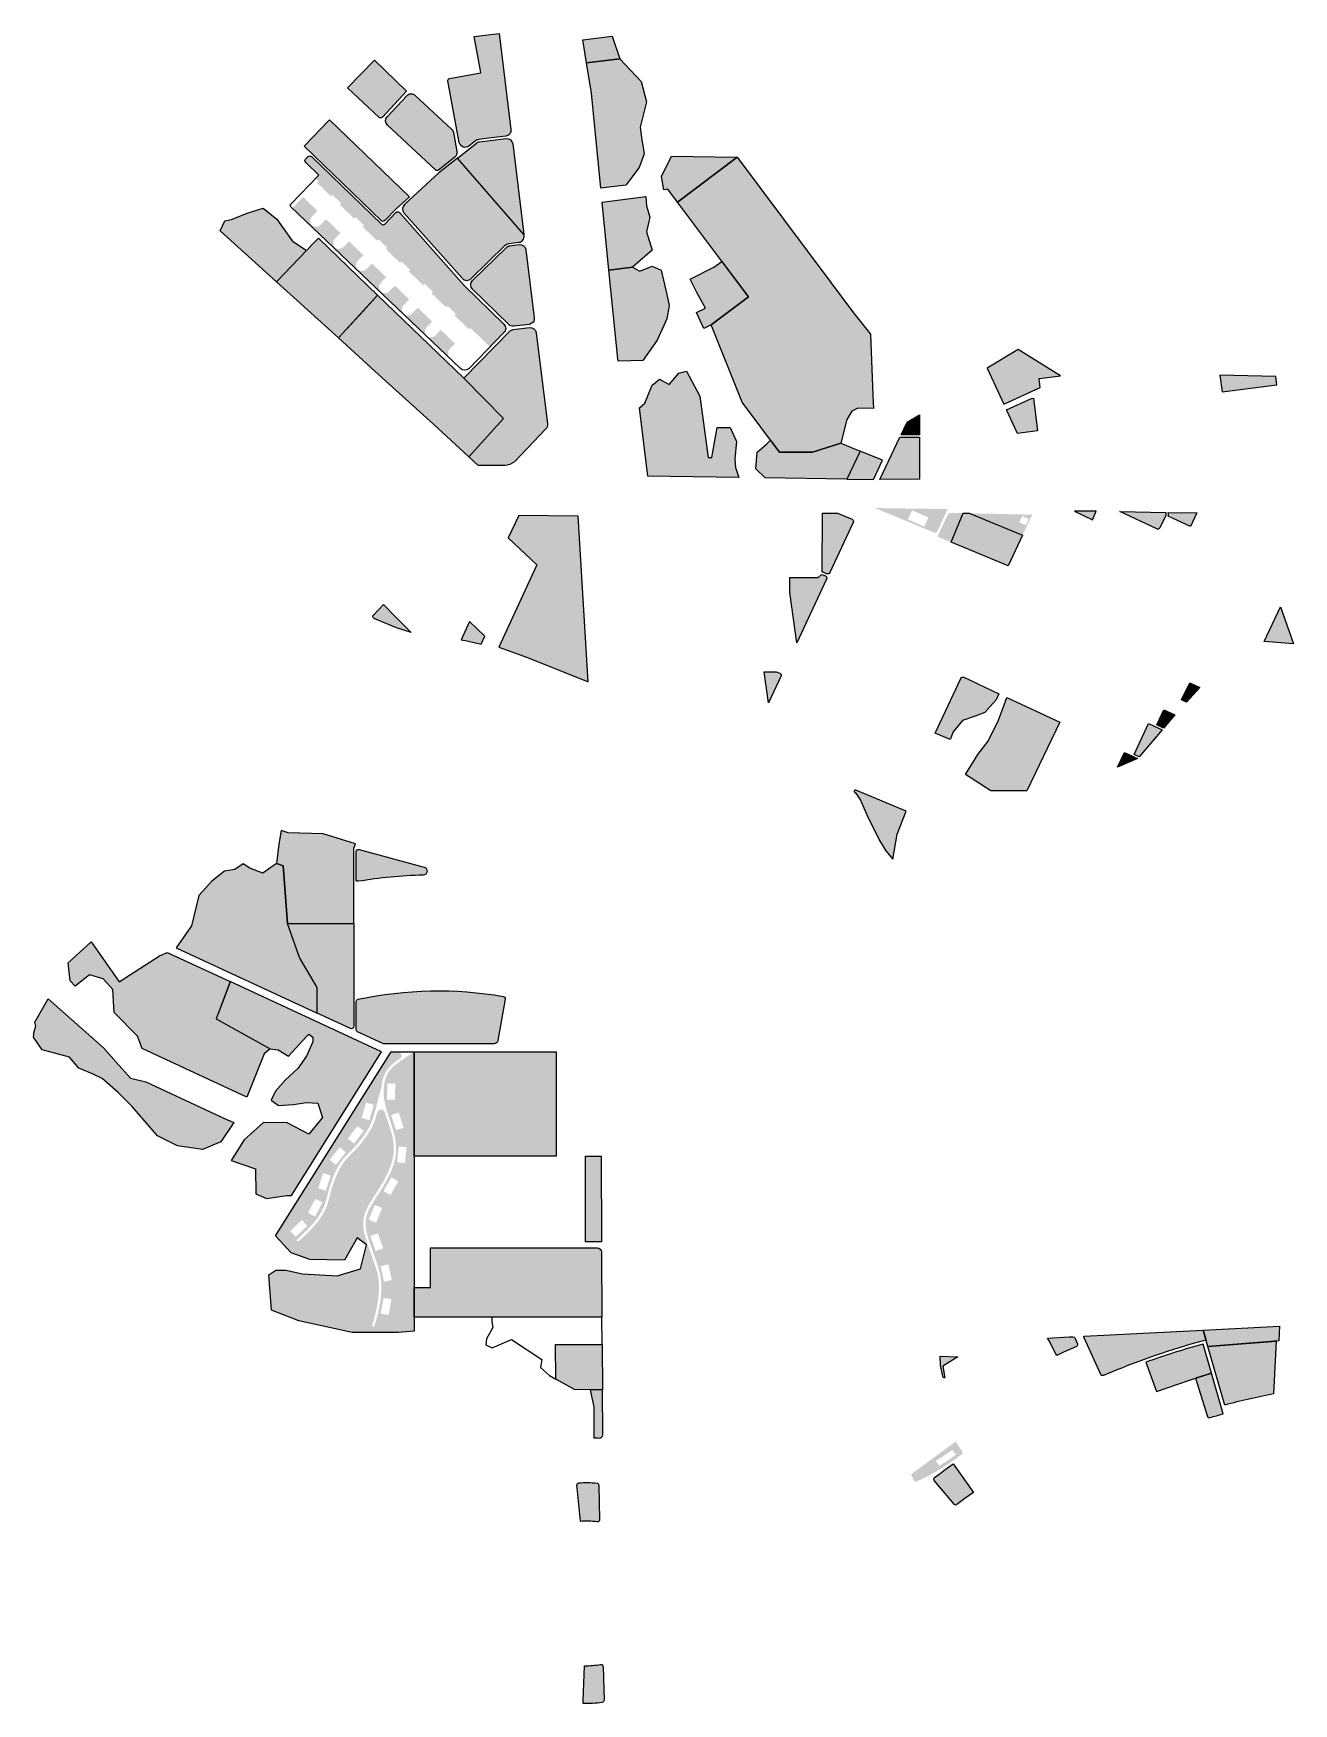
# Model space of a CAD drawing. Header units: millimetres. Extents: x 2242322 to 2245485, y 377991 to 382183.
import ezdxf

# ---------------------------------------------------------------- set-up
doc = ezdxf.new("R2010")
doc.units = ezdxf.units.MM
doc.layers.add('детский сад_штриховка_территория', color=7, linetype='Continuous', true_color=0x4c4fa9, transparency=0.5)
doc.layers.add('общественно_деловая_зона_штриховка', color=7, linetype='Continuous', true_color=0x9492c9, transparency=0.5)
for name, color, linetype, true_color in [('детский_сад_территория', 7, 'Continuous', 0x000000), ('инфраструктурные площадки', 7, 'Continuous', 0x000000), ('карьер', 7, 'Continuous', 0x000000), ('логистика_парковка', 7, 'Continuous', 0x000000), ('общественно_деловая_зона_контур', 7, 'Continuous', 0x000000), ('промка_парковка', 7, 'Continuous', 0x000000)]:
    doc.layers.add(name, color=color, linetype=linetype, true_color=true_color)
for name, color, linetype, transparency in [('инфраструктурные площадки_штриховка', 24, 'Continuous', 0.5), ('карьер_штриховка', 30, 'Continuous', 0.5), ('логистика_штриховка_парковка', 253, 'Continuous', 0.5), ('торговый_центр_асфальт', 250, 'Continuous', 0.4), ('торговый_центр_асфальт_штриховка', 252, 'Continuous', 0.5), ('штриховка_площадки', 254, 'Continuous', 0.5)]:
    doc.layers.add(name, color=color, linetype=linetype, transparency=transparency)
doc.layers.add('промки_граница', color=160, linetype='Continuous')

msp = doc.modelspace()

# ---------------------------------------------------------------- hatches: boundary and pattern name
at = {"layer": 'детский сад_штриховка_территория'}
h = msp.add_hatch(color=256, dxfattribs=at)
h.dxf.hatch_style = 1
h.paths.add_polyline_path([(2244625.932074536, 380906.081702051), (2244656.28314188, 380979.1376288818), (2244670.854486913, 380978.8146076408), (2244805.195491405, 380923.7777890877), (2244769.007875273, 380846.6408948261)])
h = msp.add_hatch(color=256, dxfattribs=at)
h.dxf.hatch_style = 1
h.paths.add_polyline_path([(2243633.339133253, 378805.9061545528), (2243633.009283839, 378892.4707314645), (2243749.673702165, 378892.4707314645), (2243750.475420325, 378778.5093811238), (2243719.80625048, 378778.9950108791), (2243680.585765527, 378779.4079810995)])
h = msp.add_hatch(color=256, dxfattribs=at)
h.dxf.hatch_style = 1
edge = h.paths.add_edge_path()
edge.add_line((2245312.477420031, 378740.4654847306), (2245270.477298062, 378887.7464045294))
edge.add_line((2245270.477298062, 378887.7464045294), (2245441.985588203, 378901.3513195827))
edge.add_line((2245441.985588203, 378901.3513195827), (2245434.854384561, 378768.7448899724))
edge.add_arc((2245776.816554542, 377010.0015562545), 1791.679725730974, 101.0030480002291, 105.0204709338153)
at = {"layer": 'инфраструктурные площадки_штриховка'}
h = msp.add_hatch(color=256, dxfattribs=at)
h.dxf.hatch_style = 1
h.paths.add_polyline_path([(2243710.367423492, 382109.3810842505), (2243700.980341183, 382166.8568792304), (2243774.689989458, 382176.0094355635), (2243794.61766554, 382119.842470303)])
at = {"layer": 'карьер_штриховка'}
h = msp.add_hatch(color=256, dxfattribs=at)
h.dxf.hatch_style = 1
h.paths.add_polyline_path([(2243013.43, 379420.46), (2242958.96, 379448.64), (2242899.8, 379449.58), (2242850.97, 379406.38), (2242819.04, 379354.73), (2242880.08, 379333.13), (2242881.02, 379271.16), (2242907.32, 379258.95), (2242958.03, 379266.46), (2242969.833982166, 379266.46), (2243196.296541834, 379627.5474403903), (2242816.36417938, 379803.4824965486), (2242780.925577909, 379710.0137766856), (2242916.78, 379635), (2242936.77, 379632.15), (2242962.55, 379616.03), (2243006.65, 379665.17), (2243013.25, 379671.12), (2243024.05, 379664.29), (2243023.83, 379652.18), (2243007.75, 379616.49), (2242985.94, 379584.99), (2242955.2, 379556.63), (2242929.85, 379528.45), (2242919.52, 379505.92), (2242937.36, 379492.77), (2242974.93, 379494.65), (2243007.79, 379500.29), (2243035.96, 379498.41), (2243048.17, 379462.72)])
at = {"layer": 'логистика_штриховка_парковка'}
h = msp.add_hatch(color=256, dxfattribs=at)
h.dxf.hatch_style = 1
edge = h.paths.add_edge_path()
edge.add_line((2243472.516314793, 381920.9506846776), (2243439.665547491, 381916.8694199275))
edge.add_arc((2243441.514877883, 381901.983857221), 14.99999999957043, 97.08194067092847, 128.3281652815362)
edge.add_line((2243432.212406861, 381913.7509313207), (2243415.337182028, 381900.4102071389))
edge.add_arc((2243406.034711006, 381912.177281239), 14.99999999976925, 190.4726050607166, 308.32816528070896, ccw=False)
edge.add_line((2243391.284582089, 381909.4508005516), (2243362.681237981, 382064.1935115495))
edge.add_arc((2243367.597947621, 382065.102338445), 5.000000000614024, 100.47260506756061, 190.4726050565812, ccw=False)
edge.add_line((2243366.689120724, 382070.0190480844), (2243445.356474948, 382084.5602784169))
edge.add_line((2243445.356474948, 382084.5602784169), (2243443.538821156, 382094.3936976946))
edge.add_line((2243443.538821156, 382094.3936976946), (2243428.545413268, 382175.5073106677))
edge.add_line((2243428.545413268, 382175.5073106677), (2243491.340102008, 382183.2563044359))
edge.add_line((2243491.340102008, 382183.2563044359), (2243520.881883592, 381942.0747713166))
edge.add_arc((2243505.996320885, 381940.2254409248), 14.99999999980866, -82.91805932918118, 7.081940671039376, ccw=False)
edge.add_line((2243507.845651277, 381925.3398782181), (2243472.516314793, 381920.9506846776))
h = msp.add_hatch(color=256, dxfattribs=at)
h.dxf.hatch_style = 1
edge = h.paths.add_edge_path()
edge.add_line((2243189.87994696, 381972.5436705793), (2243110.728066327, 382046.2719602276))
edge.add_line((2243110.728066327, 382046.2719602276), (2243178.226331318, 382116.2498302909))
edge.add_line((2243178.226331318, 382116.2498302909), (2243259.192772289, 382038.1523648663))
edge.add_line((2243259.192772289, 382038.1523648663), (2243198.359893781, 381972.844505953))
edge.add_arc((2243193.969502683, 381976.9340616764), 6.000000000258825, 227.031778267092, 317.03177826695264, ccw=False)
h = msp.add_hatch(color=256, dxfattribs=at)
h.dxf.hatch_style = 1
h.paths.add_polyline_path([(2243746.476468059, 381794.9569646001), (2243722.826940998, 382033.0931973306), (2243710.367423492, 382109.3810842505), (2243794.61766554, 382119.842470303), (2243847.74, 382062.47), (2243861.12, 382011.3400000001), (2243845.299999999, 381948.05), (2243849.0309828, 381922.4042814663), (2243855.04, 381881.1), (2243842.87, 381847.0200000001), (2243809.317254896, 381802.7599300868)])
h = msp.add_hatch(color=256, dxfattribs=at)
h.dxf.hatch_style = 1
edge = h.paths.add_edge_path()
edge.add_arc((2243221.324059905, 381963.7534623253), 15.00000000026314, 137.0317782658216, 227.0317782633077, ccw=False)
edge.add_line((2243210.348082162, 381973.9773516338), (2243259.669887627, 382026.9273614251))
edge.add_arc((2243270.645865369, 382016.7034721167), 14.99999999948599, 47.03177826148931, 137.031778263885, ccw=False)
edge.add_line((2243280.869754678, 382027.6794498586), (2243371.940308182, 381942.8491704842))
edge.add_arc((2243361.716418873, 381931.8731927414), 15.00000000011612, 10.472605060060687, 47.03177826521551, ccw=False)
edge.add_line((2243376.46654779, 381934.5996734285), (2243385.293538196, 381886.8460813919))
edge.add_arc((2243370.543409278, 381884.1196007049), 15.00000000100033, -51.671834722600295, 10.472605058758177, ccw=False)
edge.add_line((2243379.8458803, 381872.3525266035), (2243339.312803803, 381840.3090664968))
edge.add_arc((2243335.591815394, 381845.015896139), 6.000000001536486, 227.0317782740673, 308.3281652661455, ccw=False)
edge.add_line((2243331.50225967, 381840.6255050403), (2243211.100170596, 381952.7774845827))
h = msp.add_hatch(color=256, dxfattribs=at)
h.dxf.hatch_style = 1
edge = h.paths.add_edge_path()
edge.add_line((2243001.933051998, 381900.1183565237), (2243065.88171162, 381966.4162235119))
edge.add_line((2243065.88171162, 381966.4162235119), (2243265.938128266, 381773.4486322822))
edge.add_line((2243265.938128266, 381773.4486322822), (2243232.706161376, 381742.9729749304))
edge.add_line((2243232.706161376, 381742.9729749304), (2243204.167645574, 381713.38607294))
edge.add_arc((2243199.849184364, 381717.5515132262), 5.999999999987831, 226.0333102689344, 316.03331027133476, ccw=False)
edge.add_line((2243195.683744078, 381713.2330520162), (2243001.933051998, 381900.1183565237))
h = msp.add_hatch(color=256, dxfattribs=at)
h.dxf.hatch_style = 1
edge = h.paths.add_edge_path()
edge.add_line((2243386.981064857, 381870.3447928076), (2243434.617177911, 381908.0035648626))
edge.add_arc((2243443.919648934, 381896.2364907612), 15.00000000144272, 97.08194067363638, 128.3281652801903, ccw=False)
edge.add_line((2243442.070318541, 381911.1220534694), (2243508.585383329, 381919.3856531223))
edge.add_arc((2243510.434713721, 381904.5000904157), 14.9999999996856, 7.0819406767748205, 97.08194067266618, ccw=False)
edge.add_line((2243525.320276428, 381906.349420809), (2243553.650061995, 381678.3183454264))
edge.add_line((2243553.650061995, 381678.3183454264), (2243386.981064857, 381870.3447928076))
h = msp.add_hatch(color=256, dxfattribs=at)
h.dxf.hatch_style = 1
edge = h.paths.add_edge_path()
edge.add_arc((2242973.301120128, 381751.4444584092), 5.99999999990701, 136.0333102717348, 226.0333102721349, ccw=False)
edge.add_line((2242968.982658918, 381755.6098986953), (2243038.553962246, 381827.73696189))
edge.add_line((2243038.553962246, 381827.73696189), (2243005.728096127, 381859.3996719451))
edge.add_arc((2243009.893536414, 381863.7181331549), 6.000000000062713, 136.0333102768222, 226.0333102673908, ccw=False)
edge.add_line((2243005.575075203, 381867.8835734407), (2243011.593967561, 381874.1235748308))
edge.add_arc((2243015.912428771, 381869.9581345446), 5.999999999987831, 46.008663233763514, 136.0333102713347, ccw=False)
edge.add_line((2243020.079726352, 381874.2748034996), (2243195.760224455, 381704.6734459582))
edge.add_arc((2243199.927522036, 381708.9901149145), 6.000000000726281, 226.008663245842, 316.0595200009296)
edge.add_line((2243204.247888259, 381704.8266505268), (2243232.144256896, 381733.7743050782))
edge.add_arc((2243236.464623119, 381729.6108406924), 5.999999998993658, 41.65773824780291, 136.0595200106517, ccw=False)
edge.add_line((2243240.947395063, 381733.5989173824), (2243403.49086867, 381550.8929717242))
edge.add_line((2243403.49086867, 381550.8929717242), (2243503.232800981, 381453.4070698371))
edge.add_arc((2243492.748210919, 381442.6798441359), 15.00000000006114, -44.34465561853949, 45.6553607663177, ccw=False)
edge.add_line((2243503.475433622, 381432.1952510067), (2243415.829570754, 381342.5211282636))
edge.add_arc((2243405.102348051, 381353.0057213926), 15.00000000031134, 226.0333102708774, 315.65534438302177, ccw=False)
edge.add_line((2243394.688747335, 381342.2095683679), (2242969.135679842, 381747.1259971992))
h.paths.add_polyline_path([(2243033.949316731, 381808.55892138), (2243069.936493481, 381773.8469189958), (2243035.224491097, 381737.8597422453), (2242999.237314346, 381772.5717446295)], flags=16)
h.paths.add_polyline_path([(2243091.528799531, 381753.0197175657), (2243127.515976281, 381718.3077151815), (2243092.803973897, 381682.320538431), (2243056.816797147, 381717.0325408152)], flags=16)
edge = h.paths.add_edge_path(flags=16)
edge.add_line((2243073.407693751, 381777.4456367033), (2243094.999999799, 381756.6184352713))
edge.add_line((2243094.999999799, 381756.6184352713), (2243042.784697629, 381702.4849604152))
edge.add_arc((2243031.988544603, 381712.8985611309), 15.00000000033921, 226.0333102725752, 316.03331027115206, ccw=False)
edge.add_arc((2243031.988544605, 381712.8985611298), 15.00000000039628, 136.033310273187, 226.0333102658019, ccw=False)
edge.add_line((2243021.192391579, 381723.3121618452), (2243073.407693751, 381777.4456367033))
edge = h.paths.add_edge_path()
edge.add_line((2243037.420517, 381812.1576390875), (2243030.223081702, 381819.1000395141))
edge.add_line((2243030.223081702, 381819.1000395141), (2242968.982658858, 381755.6098987515))
edge.add_arc((2242973.301120068, 381751.4444584656), 5.9999999998666, 136.0333102725349, 226.0333102721349)
edge.add_line((2242969.135679782, 381747.1259972556), (2242972.014653923, 381744.3490370648))
edge.add_line((2242972.014653923, 381744.3490370648), (2243037.420517, 381812.1576390875))
edge = h.paths.add_edge_path(flags=16)
edge.add_line((2243130.987176546, 381721.9064328843), (2243152.579482595, 381701.0792314524))
edge.add_line((2243152.579482595, 381701.0792314524), (2243100.364180429, 381646.9457566012))
edge.add_arc((2243089.568027404, 381657.359357317), 15.00000000037962, 226.0333102779141, 316.033310270992, ccw=False)
edge.add_arc((2243089.568027406, 381657.3593573158), 15.00000000042002, 136.033310273347, 226.033310270832, ccw=False)
edge.add_line((2243078.77187438, 381667.7729580311), (2243130.987176546, 381721.9064328843))
h.paths.add_polyline_path([(2243149.108282331, 381697.4805137514), (2243185.095459082, 381662.7685113673), (2243150.383456698, 381626.7813346168), (2243114.396279947, 381661.493337001)], flags=16)
edge = h.paths.add_edge_path(flags=16)
edge.add_line((2243188.566659342, 381666.3672290653), (2243210.158965391, 381645.5400276334))
edge.add_line((2243210.158965391, 381645.5400276334), (2243157.94366323, 381591.4065527871))
edge.add_arc((2243147.147510204, 381601.8201535028), 15.00000000033921, 226.0333102782228, 316.03331027115206, ccw=False)
edge.add_arc((2243147.147510206, 381601.8201535015), 15.00000000042002, 136.033310273347, 226.033310270832, ccw=False)
edge.add_line((2243136.35135718, 381612.2337542168), (2243188.566659342, 381666.3672290653))
h.paths.add_polyline_path([(2243206.687765132, 381641.9413099372), (2243242.674941882, 381607.229307553), (2243207.962939498, 381571.2421308025), (2243171.975762747, 381605.9541331867)], flags=16)
edge = h.paths.add_edge_path(flags=16)
edge.add_line((2243246.146142138, 381610.8280252464), (2243267.738448186, 381590.0008238144))
edge.add_line((2243267.738448186, 381590.0008238144), (2243215.52314603, 381535.8673489728))
edge.add_arc((2243204.726993005, 381546.2809496886), 15.00000000037962, 226.0333102779141, 316.033310270992, ccw=False)
edge.add_arc((2243204.726993006, 381546.2809496874), 15.00000000042002, 136.033310273347, 226.033310270832, ccw=False)
edge.add_line((2243193.93083998, 381556.6945504027), (2243246.146142138, 381610.8280252464))
edge = h.paths.add_edge_path(flags=16)
edge.add_line((2243303.725624934, 381555.2888214274), (2243325.317930982, 381534.4616199955))
edge.add_line((2243325.317930982, 381534.4616199955), (2243273.10262883, 381480.3281451587))
edge.add_arc((2243262.306475805, 381490.7417458746), 15.00000000050085, 226.0333102783771, 316.03331027051195, ccw=False)
edge.add_arc((2243262.306475807, 381490.7417458732), 15.00000000042002, 136.033310273347, 226.033310270832, ccw=False)
edge.add_line((2243251.510322781, 381501.1553465885), (2243303.725624934, 381555.2888214274))
h.paths.add_polyline_path([(2243264.267247932, 381586.402106123), (2243300.254424682, 381551.6901037388), (2243265.542422298, 381515.7029269883), (2243229.555245548, 381550.4149293725)], flags=16)
h.paths.add_polyline_path([(2243321.846730732, 381530.8629023088), (2243357.833907483, 381496.1508999246), (2243323.121905099, 381460.1637231741), (2243287.134728348, 381494.8757255583)], flags=16)
edge = h.paths.add_edge_path(flags=16)
edge.add_line((2243361.30510773, 381499.7496176085), (2243382.897413778, 381478.9224161765))
edge.add_line((2243382.897413778, 381478.9224161765), (2243330.682111631, 381424.7889413442))
edge.add_arc((2243319.885958605, 381435.2025420603), 15.00000000062208, 226.0333102783771, 316.0333102700319, ccw=False)
edge.add_arc((2243319.885958607, 381435.2025420589), 15.00000000042002, 136.033310273347, 226.033310270832, ccw=False)
edge.add_line((2243309.089805581, 381445.6161427743), (2243361.30510773, 381499.7496176085))
h.paths.add_polyline_path([(2243379.426213533, 381475.3236984945), (2243415.413390283, 381440.6116961103), (2243380.701387899, 381404.6245193598), (2243344.714211148, 381439.336521744)], flags=16)
edge = h.paths.add_edge_path(flags=16)
edge.add_line((2243418.884590525, 381444.2104137895), (2243468.471148211, 381396.3809127204))
edge.add_line((2243468.471148211, 381396.3809127204), (2243415.829570695, 381342.52112832))
edge.add_arc((2243405.102347992, 381353.005721449), 14.99999999997832, 226.0333102697515, 315.6553443817785, ccw=False)
edge.add_line((2243394.688747276, 381342.2095684242), (2243367.05184069, 381368.8671852197))
edge.add_arc((2243377.465441406, 381379.6633382444), 15.00000000004298, 136.0333102722722, 226.0333102694428, ccw=False)
edge.add_line((2243366.669288381, 381390.0769389597), (2243418.884590525, 381444.2104137895))
h = msp.add_hatch(color=256, dxfattribs=at)
h.dxf.hatch_style = 1
edge = h.paths.add_edge_path()
edge.add_line((2243339.86320921, 381833.0957296115), (2243253.501710277, 381753.9018077338))
edge.add_arc((2243263.639611758, 381742.8463586895), 15.00000000046268, 132.5209774743793, 221.7328779330211)
edge.add_line((2243252.445766786, 381732.8614783821), (2243399.070573209, 381568.4834085868))
edge.add_arc((2243410.264418181, 381578.4682888936), 14.99999999977818, 221.7328779327118, 314.3111786222466)
edge.add_line((2243420.742741778, 381567.7349420444), (2243506.780111169, 381651.7280721017))
edge.add_arc((2243517.258434766, 381640.9947252518), 15.00000000041302, 97.08194067244688, 134.3111786218109, ccw=False)
edge.add_line((2243515.409104374, 381655.8802879588), (2243540.928486565, 381659.0507269939))
edge.add_arc((2243539.079156173, 381673.9362897004), 14.99999999951302, 277.0819406691634, 367.0819406794225)
edge.add_line((2243553.96471888, 381675.7856200944), (2243553.650061995, 381678.3183454264))
edge.add_line((2243553.650061995, 381678.3183454264), (2243386.981064857, 381870.3447928076))
edge.add_line((2243386.981064857, 381870.3447928076), (2243339.86320921, 381833.0957296115))
h = msp.add_hatch(color=256, dxfattribs=at)
h.dxf.hatch_style = 1
h.paths.add_polyline_path([(2243766.936482425, 381588.9371685072), (2243749.953217125, 381759.9482338637), (2243859.670344968, 381773.5718532507), (2243861.12, 381750.85), (2243869.649999999, 381721.6300000001), (2243861.12, 381685.1099999985), (2243875.73, 381638.85), (2243825.83, 381596.2500000001)])
h = msp.add_hatch(color=256, dxfattribs=at)
h.dxf.hatch_style = 1
h.paths.add_polyline_path([(2242932.467011825, 381560.023267747), (2243007.793402494, 381638.1168392139), (2243026.499685896, 381657.5103141043), (2243038.076775998, 381669.5126986194), (2243186.413770818, 381526.4318964341), (2243172.270497081, 381510.9566972048), (2243149.938257816, 381486.5213463111), (2243088.373005623, 381419.1582609374)])
h = msp.add_hatch(color=256, dxfattribs=at)
h.dxf.hatch_style = 1
edge = h.paths.add_edge_path()
edge.add_line((2243424.497123567, 381563.0150374876), (2243509.525352875, 381646.0230045305))
edge.add_arc((2243520.003676472, 381635.2896576812), 14.99999999934594, 97.08194066919077, 134.3111786208186, ccw=False)
edge.add_line((2243518.15434608, 381650.1752203877), (2243541.668218721, 381653.0965019109))
edge.add_arc((2243543.517549113, 381638.2109392041), 14.99999999991701, 7.081940677658679, 97.08194067076403, ccw=False)
edge.add_line((2243558.40311182, 381640.0602695976), (2243579.556651664, 381469.7919687621))
edge.add_arc((2243564.671088958, 381467.9426383678), 14.99999999918585, -82.91805933251948, 7.081940680744992, ccw=False)
edge.add_line((2243566.520419348, 381453.0570756615), (2243528.010652656, 381448.2727565645))
edge.add_arc((2243526.161322264, 381463.1583192697), 14.99999999829928, 225.6553607624613, 277.081940673324, ccw=False)
edge.add_line((2243515.676732203, 381452.4310935704), (2243424.490857102, 381541.5544649371))
edge.add_arc((2243434.975447163, 381552.2816906378), 14.99999999972812, 134.3111786194207, 225.6553607650745, ccw=False)
h = msp.add_hatch(color=256, dxfattribs=at)
h.dxf.hatch_style = 1
h.paths.add_polyline_path([(2243789.733695047, 381360.9016257227), (2243789.03229346, 381366.4459032309), (2243766.936482425, 381588.9371685072), (2243825.83, 381596.2499999988), (2243844.08, 381586.5100000001), (2243875.73, 381598.6900000001), (2243897.64, 381588.9500000001), (2243912.25, 381528.0900000001), (2243918.339999999, 381500.0800000001), (2243912.25, 381467.22), (2243905.440055541, 381452.2347647821), (2243887.91, 381413.67), (2243852.405246054, 381362.5821298904)])
h = msp.add_hatch(color=256, dxfattribs=at)
h.dxf.hatch_style = 1
h.paths.add_polyline_path([(2243186.413770818, 381526.4318964341), (2243402.784131225, 381317.7284319085), (2243502.522428113, 381216.3816456267), (2243415.159369706, 381120.7912773354), (2243326.186327917, 381202.7340215332), (2243180.321878714, 381334.4421812728), (2243088.373005446, 381419.1582610974)])
h = msp.add_hatch(color=256, dxfattribs=at)
h.dxf.hatch_style = 1
edge = h.paths.add_edge_path()
edge.add_line((2243402.784131225, 381317.7284319084), (2243518.065615024, 381435.67770614))
edge.add_arc((2243528.792837726, 381425.1931130104), 15.00000000005216, 97.08194067065438, 135.6553443789452, ccw=False)
edge.add_line((2243526.943507335, 381440.0786757175), (2243567.506728895, 381445.1181088845))
edge.add_arc((2243569.356059287, 381430.2325461777), 14.99999999991701, 7.081940677438126, 97.08194067076403, ccw=False)
edge.add_line((2243584.241621994, 381432.0818765712), (2243612.678536416, 381203.1885029079))
edge.add_arc((2243597.792973708, 381201.3391725147), 15.00000000091228, -43.70227649241912, 7.081940676116915, ccw=False)
edge.add_line((2243608.637069134, 381190.975505479), (2243529.689356543, 381108.3680147066))
edge.add_arc((2243501.956328809, 381141.5102424068), 43.21490581061059, 274.3208371988417, 309.9221980157211, ccw=False)
edge.add_line((2243505.212199272, 381098.4181620236), (2243441.793983201, 381098.4181620236))
edge.add_arc((2243441.793983201, 381104.4181620237), 6.000000000058208, 227.3554257148341, 270, ccw=False)
edge.add_line((2243437.729292653, 381100.0047403643), (2243415.159369712, 381120.7912773294))
edge.add_line((2243415.159369712, 381120.7912773294), (2243502.522428113, 381216.3816456267))
edge.add_line((2243502.522428113, 381216.3816456267), (2243402.784131225, 381317.7284319084))
at = {"layer": 'общественно_деловая_зона_штриховка'}
h = msp.add_hatch(color=256, dxfattribs=at)
h.dxf.hatch_style = 1
h.paths.add_polyline_path([(2243938.842714072, 381760.0775502502), (2243914.869173083, 381792.1000557779), (2243904.504646568, 381790.8130883998), (2243898.95, 381824.1900000001), (2243924.02, 381874.73), (2244088.85, 381872.3800000001)])
h = msp.add_hatch(color=256, dxfattribs=at)
h.dxf.hatch_style = 1
h.paths.add_polyline_path([(2242802.779999999, 381713.0100000001), (2242819.649999999, 381716.3800000001), (2242858.7, 381731.8), (2242898.7, 381744.3400000001), (2242932.93, 381717.35), (2242971.49, 381662.8800000001), (2243007.64, 381638.29), (2243007.793402495, 381638.1168392127), (2242932.428907739, 381559.9837677815), (2242791.224742648, 381687.6392286532)])
h = msp.add_hatch(color=256, dxfattribs=at)
h.dxf.hatch_style = 1
h.paths.add_polyline_path([(2243970.649999999, 381566.2000000004), (2244030.549999999, 381596.15), (2244050.426375332, 381611.0303814975), (2244117.178110045, 381521.8671746613), (2244023.645729958, 381451.8444730981), (2244005.043479348, 381442.5433477935), (2243986.31, 381482.7000000001), (2244008.99, 381494.04), (2243987.439999999, 381532.6200000001)])
h = msp.add_hatch(color=256, dxfattribs=at)
h.dxf.hatch_style = 1
h.paths.add_polyline_path([(2245300.640213776, 381325.17638855), (2245306.354598689, 381284.0661691872), (2245443.069099898, 381300.8113845357), (2245440.460946617, 381322.1053701597)])
h = msp.add_hatch(color=256, dxfattribs=at)
h.dxf.hatch_style = 1
edge = h.paths.add_edge_path()
edge.add_line((2244500.320691931, 381175.7962609354), (2244515.098939607, 381207.1130927187))
edge.add_line((2244515.098939607, 381207.1130927187), (2244546.164797288, 381226.1068933519))
edge.add_line((2244546.164797288, 381226.1068933519), (2244546.164797288, 381175.4648894449))
edge.add_line((2244546.164797288, 381175.4648894449), (2244502.110638253, 381175.4648894449))
edge.add_arc((2244502.110638255, 381180.4648894473), 5.000000002386514, 249.0232388786966, 269.99999998399176, ccw=False)
h = msp.add_hatch(color=256, dxfattribs=at)
h.dxf.hatch_style = 1
h.paths.add_polyline_path([(2244364.094956594, 381064.8342678911), (2244430.79323288, 381063.7901194492), (2244453.623815091, 381112.4448127009), (2244397.082157406, 381135.1339265654)])
h = msp.add_hatch(color=256, dxfattribs=at)
h.dxf.hatch_style = 1
h.paths.add_polyline_path([(2243562.111350019, 380616.8746473616), (2243714.440196634, 380555.8562849432), (2243689.41582966, 380971.5894067755), (2243540.426709741, 380973.4988525215), (2243514.232167284, 380917.4211053469), (2243586.171366257, 380849.5311011097), (2243490.597536926, 380642.8531185212)])
h = msp.add_hatch(color=256, dxfattribs=at)
h.dxf.hatch_style = 1
edge = h.paths.add_edge_path()
edge.add_line((2244302.59013058, 380979.2027976693), (2244338.817520367, 380979.4089656198))
edge.add_arc((2244338.845974613, 380974.4090465845), 5.00000000036442, 67.43957013064602, 90.32606340096032, ccw=False)
edge.add_line((2244340.764262789, 380979.0264235971), (2244377.02449898, 380963.9621171367))
edge.add_arc((2244374.72255317, 380958.4212647228), 5.999999998706063, -25.137707010245208, 67.439570143884, ccw=False)
edge.add_line((2244380.154289763, 380955.872492947), (2244321.06673115, 380829.9498593155))
edge.add_arc((2244315.634994555, 380832.4986310907), 5.999999999962221, 247.4395701304437, 334.8622930018394, ccw=False)
edge.add_line((2244313.333048743, 380826.9577786759), (2244304.240258373, 380830.7353762622))
edge.add_arc((2244301.938312561, 380825.1945238414), 6.000000006013377, 67.43957014398266, 88.69961425061003)
edge.add_line((2244302.074476948, 380831.1929785869), (2244302.59013058, 380979.2027976693))
h = msp.add_hatch(color=256, dxfattribs=at)
h.dxf.hatch_style = 1
h.paths.add_polyline_path([(2244980.351579921, 380962.799241513), (2244990.233664406, 380983.8637212291), (2244935.085332728, 380984.0352219469)])
h = msp.add_hatch(color=256, dxfattribs=at)
h.dxf.hatch_style = 1
edge = h.paths.add_edge_path()
edge.add_line((2245141.756452577, 380939.545917391), (2245048.976630971, 380983.0721780937))
edge.add_line((2245048.976630971, 380983.0721780937), (2245164.384153666, 380980.9890760289))
edge.add_line((2245164.384153666, 380980.9890760289), (2245164.886828155, 380976.8850444834))
edge.add_arc((2245158.931334338, 380976.155597163), 5.999999999901456, -25.132916842522093, 6.982983244322099, ccw=False)
edge.add_line((2245164.363284001, 380973.6072795115), (2245149.736719892, 380942.4295494021))
edge.add_arc((2245144.304770228, 380944.9778670548), 6.000000000840665, 244.8670831563783, 334.867083148799, ccw=False)
h = msp.add_hatch(color=256, dxfattribs=at)
h.dxf.hatch_style = 1
edge = h.paths.add_edge_path()
edge.add_line((2245181.11011499, 380966.9236319551), (2245170.246215663, 380972.0202672596))
edge.add_line((2245170.246215663, 380972.0202672596), (2245170.528742142, 380972.6224957959))
edge.add_arc((2245165.096792478, 380975.1708134487), 6.000000000890109, 334.8670831477925, 366.9829832471029)
edge.add_line((2245171.052286296, 380975.9002607695), (2245170.442386086, 380980.879725129))
edge.add_line((2245170.442386086, 380980.879725129), (2245242.387902039, 380979.8175718835))
edge.add_line((2245242.387902039, 380979.8175718835), (2245226.376362184, 380945.6876515211))
edge.add_line((2245226.376362184, 380945.6876515211), (2245181.11011499, 380966.9236319551))
h = msp.add_hatch(color=256, dxfattribs=at)
h.dxf.hatch_style = 1
edge = h.paths.add_edge_path()
edge.add_line((2244220.661319701, 380779.8355220141), (2244220.661319701, 380817.9884411484))
edge.add_line((2244220.661319701, 380817.9884411484), (2244292.15458499, 380817.9884411484))
edge.add_line((2244292.15458499, 380817.9884411484), (2244299.678232883, 380824.3022012415))
edge.add_arc((2244301.882196322, 380820.8603480977), 4.087029227230843, 57.36685417264778, 122.6331458273522, ccw=False)
edge.add_line((2244304.086159761, 380824.3022012415), (2244310.282882865, 380821.7277741088))
edge.add_arc((2244307.980937054, 380816.1869216943), 5.999999999725806, -25.137707000049602, 67.43957013348393, ccw=False)
edge.add_line((2244313.412673648, 380813.6381499191), (2244238.445289661, 380653.873714818))
edge.add_line((2244238.445289661, 380653.873714818), (2244220.661319701, 380779.8355220141))
h = msp.add_hatch(color=256, dxfattribs=at)
h.dxf.hatch_style = 1
edge = h.paths.add_edge_path()
edge.add_line((2243228.51290375, 380721.7772210516), (2243270.761291955, 380679.3049835799))
edge.add_line((2243270.761291955, 380679.3049835799), (2243233.926627097, 380691.56068198))
edge.add_line((2243233.926627097, 380691.56068198), (2243179.153875877, 380714.1099046252))
edge.add_line((2243179.153875877, 380714.1099046252), (2243176.713229426, 380715.6175539859))
edge.add_arc((2243179.116661246, 380719.8419029326), 4.860206635086928, 134.620407766691, 240.362405934342, ccw=False)
edge.add_line((2243175.702819932, 380723.3012809138), (2243200.66197651, 380749.775713913))
edge.add_line((2243200.66197651, 380749.775713913), (2243228.51290375, 380721.7772210516))
h = msp.add_hatch(color=256, dxfattribs=at)
h.dxf.hatch_style = 1
h.paths.add_polyline_path([(2245411.480206133, 380657.4483746883), (2245452.16234475, 380744.1657150391), (2245485.419999999, 380650.9500000001)])
h = msp.add_hatch(color=256, dxfattribs=at)
h.dxf.hatch_style = 1
h.paths.add_polyline_path([(2243395.74694789, 380660.923618174), (2243411.229577099, 380658.9404274374), (2243432.221626506, 380654.021407309), (2243445.798191749, 380650.1144221579), (2243455.20729003, 380670.6260512027), (2243416.816878283, 380706.8556069026)])
h = msp.add_hatch(color=256, dxfattribs=at)
h.dxf.hatch_style = 1
edge = h.paths.add_edge_path()
edge.add_line((2244167.763630031, 380503.242669387), (2244156.432985681, 380581.3175740286))
edge.add_line((2244156.432985681, 380581.3175740286), (2244184.742698117, 380581.3175740286))
edge.add_arc((2244184.742698117, 380575.3175740272), 6.000000001338776, 67.43957013470879, 90, ccw=False)
edge.add_line((2244187.044643928, 380580.8584264432), (2244195.591844308, 380577.3074940879))
edge.add_arc((2244193.289898495, 380571.7666416724), 6.000000001532886, -25.137245232337875, 67.43957011657699, ccw=False)
edge.add_line((2244198.721655632, 380569.2179136728), (2244167.763630031, 380503.242669387))
h = msp.add_hatch(color=256, dxfattribs=at)
h.dxf.hatch_style = 1
h.paths.add_polyline_path([(2245204.380615819, 380510.3103012364), (2245224.554797231, 380553.3132360702), (2245249.932407695, 380541.4077110333), (2245216.212130157, 380504.7597238729)])
h = msp.add_hatch(color=256, dxfattribs=at)
h.dxf.hatch_style = 1
h.paths.add_polyline_path([(2244661.654079752, 380323.0314574624), (2244693.097079703, 380373.196050619), (2244718.516514759, 380406.6457507414), (2244745.044683541, 380459.6896018923), (2244755.537733929, 380488.7395439516), (2244765.657094765, 380516.7549289025), (2244898.611991194, 380454.381134865), (2244815.480217081, 380282.0287162956), (2244725.502170427, 380282.0287162956)])
h = msp.add_hatch(color=256, dxfattribs=at)
h.dxf.hatch_style = 1
h.paths.add_polyline_path([(2245141.969139982, 380447.909919155), (2245159.595003742, 380485.4809043257), (2245186.953123576, 380472.6462530451), (2245159.211715472, 380439.8208236713)])
h = msp.add_hatch(color=256, dxfattribs=at)
h.dxf.hatch_style = 1
h.paths.add_polyline_path([(2245085.00079691, 380373.5670789645), (2245121.314323453, 380450.9723616659), (2245155.200909481, 380435.0749784606), (2245098.041871209, 380367.4407052905)])
h = msp.add_hatch(color=256, dxfattribs=at)
h.dxf.hatch_style = 1
h.paths.add_polyline_path([(2245043.507730043, 380341.7775806941), (2245060.66756803, 380378.3551934173), (2245093.269049549, 380363.0606977034)])
h = msp.add_hatch(color=256, dxfattribs=at)
h.dxf.hatch_style = 1
edge = h.paths.add_edge_path()
edge.add_line((2244479.588015608, 380110.4741309318), (2244490.73, 380173.5000000001))
edge.add_line((2244490.73, 380173.5000000001), (2244512.780175225, 380231.1729964944))
edge.add_line((2244512.780175225, 380231.1729964944), (2244386.307733413, 380283.7159422208))
edge.add_arc((2244385.156760507, 380280.9455160137), 2.999999999907174, 67.43957012420476, 234.0155421548449)
edge.add_line((2244383.394063181, 380278.5179867886), (2244386.535720467, 380276.2367409689))
edge.add_line((2244386.535720467, 380276.2367409689), (2244398.683045979, 380258.8922935144))
edge.add_line((2244398.683045979, 380258.8922935144), (2244415.081682657, 380220.4926165274))
edge.add_line((2244415.081682657, 380220.4926165274), (2244445.827354274, 380157.6015356032))
edge.add_line((2244445.827354274, 380157.6015356032), (2244462.101526907, 380131.2958699521))
edge.add_line((2244462.101526907, 380131.2958699521), (2244479.588015608, 380110.4741309318))
h = msp.add_hatch(color=256, dxfattribs=at)
h.dxf.hatch_style = 1
edge = h.paths.add_edge_path()
edge.add_line((2242959.954249766, 379948.947148248), (2243126.622971135, 379948.947148248))
edge.add_line((2243126.622971135, 379948.947148248), (2243126.622971135, 380137.7188943222))
edge.add_arc((2243132.622971137, 380137.7188943219), 6.000000001862645, 158.5989323337162, 179.9999999966649, ccw=False)
edge.add_line((2243127.036677036, 380139.9082591256), (2243130.699966196, 380149.2553586042))
edge.add_line((2243130.699966196, 380149.2553586042), (2243049.412869368, 380174.2546935765))
edge.add_line((2243049.412869368, 380174.2546935765), (2242962.185129078, 380176.4393604329))
edge.add_line((2242962.185129078, 380176.4393604329), (2242944.164672776, 380182.4848058838))
edge.add_line((2242944.164672776, 380182.4848058838), (2242937.96, 380148.7499999986))
edge.add_line((2242937.96, 380148.7499999986), (2242932.42, 380099.95))
edge.add_line((2242932.42, 380099.95), (2242949.375342358, 380093.8291872104))
edge.add_line((2242949.375342358, 380093.8291872104), (2242959.954249766, 379948.947148248))
edge = h.paths.add_edge_path()
edge.add_line((2242959.954249766, 379948.947148248), (2243126.622971135, 379948.947148248))
edge.add_line((2243126.622971135, 379948.947148248), (2243126.622971135, 379691.2419017963))
edge.add_arc((2243120.622971135, 379691.2419017969), 6, 245.1525884712432, 359.99999999388575, ccw=False)
edge.add_line((2243118.101752457, 379685.7973213377), (2243034.498749693, 379724.5113147737))
edge.add_line((2243034.498749693, 379724.5113147737), (2243034.498749693, 379788.5418739287))
edge.add_line((2243034.498749693, 379788.5418739287), (2242989.967189229, 379863.9053956994))
edge.add_line((2242989.967189229, 379863.9053956994), (2242959.954249766, 379948.947148248))
h = msp.add_hatch(color=256, dxfattribs=at)
h.dxf.hatch_style = 1
h.paths.add_polyline_path([(2242359.76, 379760.01), (2242498.38, 379637.52), (2242530.266555597, 379601.5822643445), (2242566.07, 379561.23), (2242604.75, 379551.5600000001), (2242803.782972015, 379459.3939184311), (2242825.229198686, 379449.4628268295), (2242792.78, 379401.14), (2242746.58, 379381.79), (2242684.26, 379391.46), (2242633.76, 379416.18), (2242570.37, 379490.31), (2242534.9, 379524.7), (2242495.15, 379560.16), (2242472.630291429, 379571.5327073226), (2242436.05, 379585.94), (2242412.82, 379613.94), (2242344.72, 379632.14), (2242322.30853736, 379664.2656461056), (2242324.139386668, 379677.8612729049), (2242328.795348762, 379691.8266484588), (2242326.208599356, 379701.6540794921)])
h = msp.add_hatch(color=256, dxfattribs=at)
h.dxf.hatch_style = 1
edge = h.paths.add_edge_path()
edge.add_arc((2243138.622971135, 379682.9066523637), 5.999999999744786, 179.9999999977766, 245.15258846984182, ccw=False)
edge.add_line((2243132.622971135, 379682.9066523639), (2243132.622971135, 379753.2658684151))
edge.add_arc((2243138.622971135, 379753.2658684154), 6, 102.02490601503598, 180.0000000027792, ccw=False)
edge.add_arc((2243338.432916814, 378815.2391632096), 965.0714853809649, 80.27634489076218, 102.02490601507208, ccw=False)
edge.add_arc((2243500.416563495, 379760.5324575258), 5.999999999816191, -9.84803786553448, 80.27634489391392, ccw=False)
edge.add_line((2243506.328152566, 379759.5062437826), (2243488.331854967, 379655.837084154))
edge.add_arc((2243478.479206514, 379657.5474403905), 10.00000000003234, 270, 350.15196214701274, ccw=False)
edge.add_line((2243478.479206514, 379647.5474403905), (2243200.702502705, 379647.5474403905))
edge.add_line((2243200.702502705, 379647.5474403905), (2243136.101752457, 379677.4620719049))
h = msp.add_hatch(color=256, dxfattribs=at)
h.dxf.hatch_style = 1
h.paths.add_polyline_path([(2243219.904506167, 379627.5474403903), (2243278.329281455, 379627.5474403905), (2243278.329281455, 378926.0861271198), (2243237.84, 378923.05), (2243122.21, 378923.05), (2242988.79, 378951.96), (2242919.85, 378978.65), (2242913.18, 379067.59), (2242931.206219591, 379079.563617391), (2242955.663099131, 379079.563617391), (2242997.68, 379069.82), (2243084.4, 379065.37), (2243143.68, 379082.2), (2243158.55, 379142.41), (2243134.76, 379160.25), (2243103.53, 379104.49), (2243015.81, 379105.98), (2242969.29, 379122.79), (2242930.020161577, 379165.3359554076)])
h.paths.add_polyline_path([(2242980.770547832, 379163.0058838812), (2242967.002993035, 379177.5129316481), (2242996.017088568, 379205.0480412436), (2243009.784643365, 379190.5409934759)], flags=16)
h.paths.add_polyline_path([(2243029.235943524, 379213.6256344416), (2243011.474755767, 379222.8202094436), (2243029.863905769, 379258.3425849583), (2243047.625093526, 379249.1480099554)], flags=16)
h.paths.add_polyline_path([(2243056.108761383, 379278.5377268341), (2243037.132092009, 379284.8532647723), (2243049.763167884, 379322.8066035222), (2243068.739837258, 379316.4910655831)], flags=16)
edge = h.paths.add_edge_path(flags=17)
edge.add_spline(control_points=[(2243239.040318192, 379627.5474403906), (2243238.516266633, 379626.8394994307), (2243238.718618537, 379626.2704097392), (2243245.736474034, 379623.8988795977), (2243249.511230664, 379615.4330480653), (2243238.255498706, 379607.6755355292), (2243233.388449108, 379604.1917192485), (2243225.733000217, 379598.2065845524), (2243222.721720939, 379595.6534207027), (2243217.273800547, 379590.456374889), (2243214.837869755, 379587.8106329173), (2243210.452811468, 379582.2275836355), (2243208.505922074, 379579.2909750996), (2243205.001614673, 379572.9976143919), (2243203.448027882, 379569.6514121524), (2243199.431980717, 379559.2265631965), (2243197.536656448, 379551.6617186892), (2243196.118736594, 379541.316515732), (2243195.866977744, 379538.9516490048), (2243195.683671927, 379536.5534047424), (2243195.642686086, 379535.8901397001), (2243195.510400385, 379535.2389094422), (2243195.289355239, 379534.6122202054), (2243188.841132027, 379515.4450101574), (2243177.868581257, 379466.5867231992), (2243165.843413624, 379435.0947308075), (2243132.767040866, 379390.3318180068), (2243100.900618045, 379361.699700509), (2243079.91272507, 379329.6863167523), (2243059.341372237, 379270.4055115193), (2243047.644087561, 379211.1247062862), (2242982.297975338, 379155.0705900929), (2242983.600136012, 379153.5525724457), (2242984.902296687, 379152.0345547984), (2242986.204457361, 379150.5165371511), (2242991.862431843, 379155.3699668076), (2242997.086402393, 379160.0338396237), (2243012.285378508, 379174.1655688655), (2243020.82902097, 379183.0008410948), (2243035.000934808, 379199.3429876803), (2243040.629524262, 379206.8513484089), (2243049.685470767, 379220.8032531025), (2243053.111392142, 379227.2483719597), (2243058.460145688, 379239.2590337307), (2243060.381663911, 379244.8219340314), (2243062.708134514, 379252.6459187724), (2243063.39583206, 379255.1916119669), (2243064.354502768, 379258.8722858552), (2243064.661906224, 379260.0762424529), (2243065.264818711, 379262.4412845262), (2243065.559879192, 379263.5997684322), (2243066.297681957, 379266.4514769928), (2243066.741440424, 379268.1332585355), (2243068.836148612, 379275.9192525597), (2243070.514182894, 379281.7142180146), (2243073.062466135, 379289.9152186849), (2243073.917094523, 379292.5669738853), (2243078.547431595, 379306.4274585266), (2243082.399150587, 379316.1512170007), (2243087.535583631, 379327.1629991489), (2243088.839261574, 379329.7872717218), (2243092.614054191, 379336.913422965), (2243095.113906339, 379341.0644742297), (2243099.462436991, 379347.4606554815), (2243101.234808642, 379349.8661604784), (2243104.952020085, 379354.5602083585), (2243106.896049567, 379356.845576584), (2243113.059076689, 379363.692230941), (2243117.611770401, 379368.2680129305), (2243127.283596459, 379378.0787378778), (2243132.401744759, 379383.3156174405), (2243144.408525697, 379396.9075743102), (2243151.250259965, 379405.5976604021), (2243159.576457869, 379417.5102483498), (2243161.679758514, 379420.6607910074), (2243164.64604611, 379425.3432578423), (2243165.603367331, 379426.8968838176), (2243167.446552852, 379429.9803885071), (2243168.330953406, 379431.5071773423), (2243171.407937111, 379437.0165901567), (2243173.4014252, 379440.9817638078), (2243177.090613217, 379449.3937060804), (2243178.785223794, 379453.8365983196), (2243181.69760849, 379462.5813814359), (2243182.935122166, 379466.6744662669), (2243184.521755924, 379472.3591400093), (2243184.846486453, 379473.5448869796), (2243185.17379962, 379474.761384337), (2243186.386032965, 379479.221001978), (2243190.032485041, 379482.0602072263), (2243194.65319593, 379482.1422441952), (2243199.27390682, 379482.224281164), (2243203.018844614, 379479.5163040396), (2243204.388617859, 379475.1025278284), (2243206.504789313, 379468.221128132), (2243208.809172627, 379461.3995539828), (2243213.903622038, 379446.4103780855), (2243216.678125564, 379438.3098028266), (2243220.123203171, 379426.8412693742), (2243221.132024026, 379423.2087947635), (2243222.905856189, 379416.0787886275), (2243223.673535368, 379412.5825801443), (2243225.607901144, 379402.260518875), (2243226.406139252, 379395.6024521557), (2243226.963922052, 379382.4954173223), (2243226.724406298, 379376.0457007628), (2243225.519431189, 379366.2394547875), (2243224.963576625, 379362.9045508631), (2243222.563420039, 379351.5405339787), (2243219.982124488, 379343.3338170273), (2243213.441907727, 379326.7557523146), (2243209.484554862, 379318.386602897), (2243202.582699899, 379305.3871580095), (2243199.957249843, 379300.729430145), (2243195.233731874, 379292.7300043149), (2243193.183212248, 379289.3744110729), (2243189.007134104, 379282.6919438355), (2243186.884764778, 379279.3672411588), (2243180.516139855, 379269.4582277868), (2243176.268459639, 379262.9403346777), (2243168.308780393, 379250.1364194276), (2243164.595944331, 379243.8517182132), (2243159.91915499, 379234.7582036276), (2243158.536556814, 379231.859184362), (2243156.361123684, 379226.7685909379), (2243155.509655142, 379224.5733407389), (2243153.999430497, 379220.2163894419), (2243153.339570993, 379218.0525326882), (2243151.460759683, 379210.8982358769), (2243150.654028303, 379205.9418348816), (2243149.982771915, 379195.9855385029), (2243150.117331455, 379190.9887327746), (2243151.200660243, 379180.8064866015), (2243152.147539067, 379175.6205963992), (2243154.721704576, 379164.8431066725), (2243156.351960319, 379159.2470739082), (2243160.106127928, 379147.54938485), (2243162.23042165, 379141.4469892762), (2243169.124502809, 379122.1219280254), (2243174.380935682, 379107.9892203555), (2243180.257261773, 379090.2742248641), (2243180.950802933, 379088.1566284043), (2243182.305120302, 379083.8686345382), (2243182.966594982, 379081.6956284271), (2243184.871551193, 379075.0383059754), (2243186.035803867, 379070.4159899348), (2243188.315230317, 379058.8238566077), (2243189.278522416, 379051.5910693366), (2243190.066573914, 379035.2594264394), (2243189.890168585, 379026.1595704693), (2243187.901941446, 379005.4492069804), (2243186.089133795, 378993.8395840922), (2243180.508597678, 378968.3454308782), (2243176.871729339, 378954.6519173764), (2243172.095533369, 378939.3564896845), (2243174.004622099, 378938.7603519315), (2243175.91371083, 378938.1642141783), (2243177.822799559, 378937.5680764251), (2243205.526024877, 379026.2856839945), (2243185.766815125, 379099.3742097496), (2243154.549445594, 379173.8442141959), (2243154.549445594, 379223.2276609046), (2243201.989841502, 379287.7552586084), (2243236.765433569, 379358.8678458523), (2243231.273274659, 379424.6179285357), (2243194.917474752, 379507.9783313349), (2243206.640104462, 379582.2169116013), (2243238.780914837, 379600.8209424122), (2243278.329281455, 379627.5474403905), (2243265.232960369, 379627.5474403905), (2243252.136639281, 379627.5474403905), (2243239.040318193, 379627.5474403904)], knot_values=[0, 0, 0, 0, 0.02454853054575971, 0.02454853054575971, 0.2354965928666288, 0.2354965928666288, 0.446444655187498, 0.446444655187498, 0.6121826213501081, 0.6121826213501081, 0.7779205875127183, 0.7779205875127183, 0.9436585536753285, 0.9436585536753285, 1.109396519837939, 1.109396519837939, 1.435032445741302, 1.435032445741302, 1.529514676521691, 1.529514676521691, 1.529514676521691, 1.8068940443068, 1.8068940443068, 1.8068940443068, 2.430732893133223, 3.430732893133223, 4.430732893133223, 5.430732893133223, 6.430732893133223, 7.430732893133223, 8.430732893133223, 8.430732893133223, 8.430732893133223, 9.430732893133223, 9.430732893133223, 9.430732893133223, 9.516453053530752, 9.516453053530752, 9.700598110220932, 9.700598110220932, 9.884743166911113, 9.884743166911113, 10.06888822360129, 10.06888822360129, 10.25303328029147, 10.25303328029147, 10.34717478564465, 10.34717478564465, 10.39424553832124, 10.39424553832124, 10.44131629099783, 10.44131629099783, 10.51143757775477, 10.51143757775477, 10.7707303265913, 10.7707303265913, 10.90037670100956, 10.90037670100956, 11.46978231885556, 11.46978231885556, 11.66353049599493, 11.66353049599493, 12.0256560825048, 12.0256560825048, 12.26153965966815, 12.26153965966815, 12.49742323683151, 12.49742323683151, 12.96614026216166, 12.96614026216166, 13.43485728749181, 13.43485728749181, 14.04889799261137, 14.04889799261137, 14.26867362966012, 14.26867362966012, 14.37856144818449, 14.37856144818449, 14.48844926670887, 14.48844926670887, 14.77652662977269, 14.77652662977269, 15.06460399283652, 15.06460399283652, 15.28535866959328, 15.28535866959328, 15.34179046484058, 15.34179046484058, 15.34179046484058, 16.62942288327114, 16.62942288327114, 16.62942288327114, 17.9170553017017, 17.9170553017017, 17.9170553017017, 18.17007063268835, 18.17007063268835, 18.48352165376673, 18.48352165376673, 18.63412112304281, 18.63412112304281, 18.78472059231888, 18.78472059231888, 19.08591953087104, 19.08591953087104, 19.38711846942319, 19.38711846942319, 19.54177552904012, 19.54177552904012, 19.9100632192138, 19.9100632192138, 20.27835090938748, 20.27835090938748, 20.48483884057591, 20.48483884057591, 20.63545243295258, 20.63545243295258, 20.78606602532925, 20.78606602532925, 21.08729321008259, 21.08729321008259, 21.38852039483593, 21.38852039483593, 21.531315653571, 21.531315653571, 21.64112251936854, 21.64112251936854, 21.75092938516608, 21.75092938516608, 22.0055196502988, 22.0055196502988, 22.26010991543151, 22.26010991543151, 22.51470018056423, 22.51470018056423, 22.76929044569694, 22.76929044569694, 23.02388071082965, 23.02388071082965, 23.53844572021296, 23.53844572021296, 23.60762670567622, 23.60762670567622, 23.67680769113949, 23.67680769113949, 23.81516966206603, 23.81516966206603, 24.00096357056344, 24.00096357056344, 24.18675747906084, 24.18675747906084, 24.37255138755825, 24.37255138755825, 24.54659504564502, 24.54659504564502, 24.54659504564502, 25.54659504564502, 25.54659504564502, 25.54659504564502, 26.54659504564502, 27.54659504564502, 28.54659504564502, 29.54659504564502, 30.54659504564502, 31.54659504564502, 32.54659504564502, 33.54659504564502, 34.54659504564502, 34.54659504564502, 34.54659504564502, 35.54659504564502, 35.54659504564502, 35.54659504564502, 35.54659504564502], weights=[1, 1, 1, 1, 1, 1, 1, 1, 1, 1, 1, 1, 1, 1, 1, 1, 1, 1, 1, 1, 0.9935986611242026, 0.9935986611242026, 1, 1, 1, 1, 1, 1, 1, 1, 1, 1, 1, 1, 1, 1, 1, 1, 1, 1, 1, 1, 1, 1, 1, 1, 1, 1, 1, 1, 1, 1, 1, 1, 1, 1, 1, 1, 1, 1, 1, 1, 1, 1, 1, 1, 1, 1, 1, 1, 1, 1, 1, 1, 1, 1, 1, 1, 1, 1, 1, 1, 1, 1, 1, 1, 1, 1, 0.8665406000230806, 0.8665406000230806, 1, 0.8665406000230805, 0.8665406000230805, 1, 1, 1, 1, 1, 1, 1, 1, 1, 1, 1, 1, 1, 1, 1, 1, 1, 1, 1, 1, 1, 1, 1, 1, 1, 1, 1, 1, 1, 1, 1, 1, 1, 1, 1, 1, 1, 1, 1, 1, 1, 1, 1, 1, 1, 1, 1, 1, 1, 1, 1, 1, 1, 1, 1, 1, 1, 1, 1, 1, 1, 1, 1, 1, 1, 1, 1, 1, 1, 1, 1, 1, 1, 1, 1, 1, 1, 1, 1], degree=3, periodic=0)
h.paths.add_polyline_path([(2243081.686855187, 379343.7999998776), (2243066.012750034, 379356.2226577116), (2243090.858065701, 379387.5708680185), (2243106.532170853, 379375.1482101838)], flags=16)
h.paths.add_polyline_path([(2243127.190234489, 379397.0551669491), (2243111.29352401, 379409.1916654531), (2243135.566521016, 379440.9850864129), (2243151.463231495, 379428.8485879082)], flags=16)
h.paths.add_polyline_path([(2243165.568500347, 379455.823440738), (2243146.346409144, 379461.3471360416), (2243157.393799749, 379499.7913184469), (2243176.615890952, 379494.2676231426)], flags=16)
h.paths.add_polyline_path([(2243210.643031006, 379547.2368989228), (2243230.639515182, 379546.8619047104), (2243229.889526758, 379506.8689363614), (2243209.893042583, 379507.2439305739)], flags=16)
h.paths.add_polyline_path([(2243220.14742505, 379468.5133060976), (2243239.158112826, 379474.7256929453), (2243251.582886522, 379436.7043173965), (2243232.572198747, 379430.4919305493)], flags=16)
h.paths.add_polyline_path([(2243239.090804275, 379389.6928204945), (2243259.001206458, 379387.8018194502), (2243255.219204371, 379347.9810150857), (2243235.308802188, 379349.8720161302)], flags=16)
h.paths.add_polyline_path([(2243220.72403758, 379312.160441811), (2243238.123848963, 379302.2990745688), (2243218.401114482, 379267.4994518039), (2243201.001303099, 379277.3608190462)], flags=16)
h.paths.add_polyline_path([(2243179.322677236, 379243.0530321836), (2243197.791701326, 379235.3787146753), (2243182.443066312, 379198.440666497), (2243163.974042222, 379206.1149840052)], flags=16)
h.paths.add_polyline_path([(2243168.19765319, 379165.3033498367), (2243187.133858563, 379171.7391967982), (2243200.005552487, 379133.8667860546), (2243181.069347114, 379127.4309390931)], flags=16)
h.paths.add_polyline_path([(2243193.897423412, 379089.2689128716), (2243213.456019946, 379093.4475851043), (2243221.813364413, 379054.3303920368), (2243202.254767878, 379050.1517198042)], flags=16)
h.paths.add_polyline_path([(2243201.320299268, 379009.6668053416), (2243220.998233937, 379006.0920484005), (2243213.848720056, 378966.7361790633), (2243194.170785387, 378970.3109360046)], flags=16)
h = msp.add_hatch(color=256, dxfattribs=at)
h.dxf.hatch_style = 1
h.paths.add_polyline_path([(2243708.365182501, 379365.3336974886), (2243747.239032732, 379365.3336974886), (2243747.865252586, 379149.926672591), (2243708.365182501, 379149.9874514306)])
h = msp.add_hatch(color=256, dxfattribs=at)
h.dxf.hatch_style = 1
edge = h.paths.add_edge_path()
edge.add_line((2243278.329281455, 378960.86), (2243278.329281455, 379035.5993464092))
edge.add_line((2243278.329281455, 379035.5993464092), (2243318.885864854, 379035.5993464092))
edge.add_line((2243318.885864854, 379035.5993464092), (2243318.885864854, 379134.9264967052))
edge.add_line((2243318.885864854, 379134.9264967052), (2243738.038128281, 379134.9264967052))
edge.add_arc((2243738.038128281, 379124.9264967052), 10, 0.40306918965569594, 90, ccw=False)
edge.add_line((2243748.037880834, 379124.9968449697), (2243749.192583625, 378960.86))
edge.add_line((2243749.192583625, 378960.86), (2243472.646613379, 378960.86))
edge.add_line((2243472.646613379, 378960.86), (2243278.329281455, 378960.86))
h = msp.add_hatch(color=256, dxfattribs=at)
h.dxf.hatch_style = 1
edge = h.paths.add_edge_path()
edge.add_line((2244868.062383732, 378908.8214351338), (2244921.9, 378911.57))
edge.add_line((2244921.9, 378911.57), (2244931.510217, 378912.0598511575))
edge.add_arc((2244931.741759752, 378907.0362493125), 5.028935030737825, 24.439294510172374, 92.63895120202722, ccw=False)
edge.add_line((2244936.320102868, 378909.1168650528), (2244942.872555432, 378894.6301587807))
edge.add_arc((2244938.316890953, 378892.5695954722), 5.000000000038165, -65.31678126905041, 24.337618173756425, ccw=False)
edge.add_line((2244940.404895775, 378888.0264428373), (2244907.789682372, 378873.0366926974))
edge.add_line((2244907.789682372, 378873.0366926974), (2244890.816890693, 378864.9703083004))
edge.add_line((2244890.816890693, 378864.9703083004), (2244888.465966659, 378869.5008686931))
edge.add_line((2244888.465966659, 378869.5008686931), (2244871.71565365, 378901.7810715346))
edge.add_line((2244871.71565365, 378901.7810715346), (2244868.062383732, 378908.8214351338))
h = msp.add_hatch(color=256, dxfattribs=at)
h.dxf.hatch_style = 1
edge = h.paths.add_edge_path()
edge.add_line((2245001.492451334, 378817.453756824), (2244959.82960422, 378909.5654390765))
edge.add_arc((2244973.496597698, 378915.7471290147), 15.00000004138366, 188.838249859197, 204.337618155409, ccw=False)
edge.add_line((2244958.674707207, 378913.442446065), (2245258.79, 378928.73))
edge.add_line((2245258.79, 378928.73), (2245265.893360666, 378903.8207987059))
edge.add_arc((2245756.377801488, 377064.0943053165), 1903.987541232038, 104.9282393919744, 113.1372753216573)
edge.add_arc((2245006.477073301, 378820.5177731678), 5.851038566489816, 211.5787856128531, 287.47011165147217, ccw=False)
h = msp.add_hatch(color=256, dxfattribs=at)
h.dxf.hatch_style = 1
edge = h.paths.add_edge_path()
edge.add_arc((2244609.493803834, 378814.1395102941), 4.999999998957847, 191.5939353350222, 280.21313746411244, ccw=False)
edge.add_line((2244604.595821196, 378813.1346391265), (2244599.449967187, 378840.9462665507))
edge.add_line((2244599.449967187, 378840.9462665507), (2244598.391636337, 378863.7469954845))
edge.add_line((2244598.391636337, 378863.7469954845), (2244642.32231986, 378861.6469025834))
edge.add_line((2244642.32231986, 378861.6469025834), (2244605.159970139, 378838.1942974459))
edge.add_line((2244605.159970139, 378838.1942974459), (2244610.380355853, 378809.2187354052))
h = msp.add_hatch(color=256, dxfattribs=at)
h.dxf.hatch_style = 1
edge = h.paths.add_edge_path()
edge.add_line((2245114.741509566, 378848.0577892446), (2245141.111896116, 378774.9865921282))
edge.add_line((2245141.111896116, 378774.9865921282), (2245224.066780462, 378802.701745499))
edge.add_line((2245224.066780462, 378802.701745499), (2245278.965963681, 378821.0435139777))
edge.add_line((2245278.965963681, 378821.0435139777), (2245258.175940923, 378893.586149818))
edge.add_arc((2245784.665400101, 376986.2069040689), 1978.708350854004, 105.4309784769316, 109.7895470786133)
h = msp.add_hatch(color=256, dxfattribs=at)
h.dxf.hatch_style = 1
edge = h.paths.add_edge_path()
edge.add_arc((2245273.265544915, 378713.35277718), 4.577686786729055, 201.1556374685777, 293.4651016662905)
edge.add_arc((2245816.18867583, 376871.7128710872), 1915.457700536127, 105.3753745103484, 106.4089560658486, ccw=False)
edge.add_line((2245308.320909772, 378718.6152872269), (2245278.965963681, 378821.0435139777))
edge.add_line((2245278.965963681, 378821.0435139777), (2245239.245942727, 378807.7730901646))
edge.add_line((2245239.245942727, 378807.7730901646), (2245268.996378115, 378711.7006781655))
h = msp.add_hatch(color=256, dxfattribs=at)
h.dxf.hatch_style = 1
edge = h.paths.add_edge_path()
edge.add_line((2243719.80625048, 378778.9950108791), (2243728.910598376, 378735.1257880857))
edge.add_line((2243728.910598376, 378735.1257880857), (2243728.910598376, 378665.0101992569))
edge.add_line((2243728.910598376, 378665.0101992569), (2243728.910598376, 378658.5558783225))
edge.add_arc((2243711.505055704, 378267.7610856121), 391.1822119233284, 85.51610073034539, 87.4497984342014, ccw=False)
edge.add_arc((2243742.599404592, 378666.4027254373), 8.671838636680521, 266.6142982226294, 358.0411992939519)
edge.add_line((2243751.266175957, 378666.1063145137), (2243750.475420496, 378778.5093567366))
edge.add_line((2243750.475420496, 378778.5093567366), (2243719.80625048, 378778.9950108791))
at = {"layer": 'торговый_центр_асфальт_штриховка'}
h = msp.add_hatch(color=256, dxfattribs=at)
h.dxf.hatch_style = 1
h.paths.add_polyline_path([(2244715.93545605, 381342.9020498723), (2244758.119921228, 381252.6716989836), (2244849.390510067, 381294.8468293599), (2244846.625405958, 381317.422223051), (2244900.407104632, 381324.0095720017), (2244841.317822262, 381360.7554165989), (2244793.873133093, 381390.2598394862)])
h = msp.add_hatch(color=256, dxfattribs=at)
h.dxf.hatch_style = 1
h.paths.add_polyline_path([(2244764.89887865, 381238.1718658284), (2244827.850287614, 381267.2676147314), (2244832.548551183, 381267.8430725982), (2244842.639239105, 381185.4587414592), (2244792.419072307, 381179.307619958)])
h = msp.add_hatch(color=256, dxfattribs=at)
h.dxf.hatch_style = 1
h.paths.add_polyline_path([(2244447.241010761, 381064.0300063244), (2244497.470980354, 381169.7958181556), (2244546.164797288, 381169.7958181555), (2244546.164797288, 381064.6489751211)])
h = msp.add_hatch(color=256, dxfattribs=at)
h.dxf.hatch_style = 1
edge = h.paths.add_edge_path()
edge.add_line((2244434.918657617, 380991.9353757158), (2244584.111597757, 380929.9532043869))
edge.add_arc((2244586.029885934, 380934.5705813999), 5.000000000765419, 247.4395701324374, 334.8670831444701)
edge.add_line((2244590.556510653, 380932.4469833557), (2244617.239123499, 380989.3231776344))
edge.add_line((2244617.239123499, 380989.3231776344), (2244434.918657617, 380991.9353757158))
h.paths.add_polyline_path([(2244568.830540469, 380968.0508612279), (2244558.557249425, 380945.2592072483), (2244517.532272262, 380963.7511311291), (2244527.805563307, 380986.5427851082)], flags=16)
h = msp.add_hatch(color=256, dxfattribs=at)
h.dxf.hatch_style = 1
edge = h.paths.add_edge_path()
edge.add_line((2244625.932074536, 380906.081702051), (2244591.521734143, 380920.3774697443))
edge.add_line((2244591.521734143, 380920.3774697443), (2244616.705635911, 380974.0590375085))
edge.add_arc((2244625.75888535, 380969.8118414218), 9.99999999998068, 88.73006075406232, 154.8670831514891, ccw=False)
edge.add_line((2244625.980513413, 380979.8093851701), (2244656.28314188, 380979.1376288818))
edge.add_line((2244656.28314188, 380979.1376288818), (2244625.932074536, 380906.081702051))
h = msp.add_hatch(color=256, dxfattribs=at)
h.dxf.hatch_style = 1
h.paths.add_polyline_path([(2244670.854486916, 380978.8146076396), (2244805.195491405, 380923.7777890877), (2244829.366677418, 380975.3006695352)])
h.paths.add_polyline_path([(2244804.205662314, 380971.9221124174), (2244820.887516226, 380964.4173065888), (2244813.687301819, 380948.7946598033), (2244797.005447907, 380956.2994656317)], flags=16)
h = msp.add_hatch(color=256, dxfattribs=at)
h.dxf.hatch_style = 1
edge = h.paths.add_edge_path()
edge.add_line((2244585.3854929, 380426.9806781311), (2244649.874813267, 380564.4449937615))
edge.add_arc((2244655.30676293, 380561.8966761099), 5.999999999552521, 64.8670831438414, 154.8670831540797, ccw=False)
edge.add_line((2244657.855080583, 380567.3286257726), (2244745.734399878, 380526.1013621737))
edge.add_line((2244745.734399878, 380526.1013621737), (2244738.49603538, 380510.6721900829))
edge.add_line((2244738.49603538, 380510.6721900829), (2244722.982976252, 380493.0433149107))
edge.add_line((2244722.982976252, 380493.0433149107), (2244710.327729273, 380478.6620270281))
edge.add_line((2244710.327729273, 380478.6620270281), (2244688.706449931, 380470.8937809566))
edge.add_line((2244688.706449931, 380470.8937809566), (2244654.268283301, 380458.5205930237))
edge.add_line((2244654.268283301, 380458.5205930237), (2244631.130171276, 380430.0083663771))
edge.add_line((2244631.130171276, 380430.0083663771), (2244623.753579402, 380411.040665763))
edge.add_line((2244623.753579402, 380411.040665763), (2244585.3854929, 380426.9806781311))
h = msp.add_hatch(color=256, dxfattribs=at)
h.dxf.hatch_style = 1
edge = h.paths.add_edge_path()
edge.add_line((2243132.622971134, 380058.4230471716), (2243132.622971135, 380129.3361611158))
edge.add_arc((2243138.622971135, 380129.3361611158), 6, 74.6482013859519, 180.0000000005558, ccw=False)
edge.add_line((2243140.211440873, 380135.122071925), (2243303.160611094, 380090.3858438387))
edge.add_arc((2243300.513161532, 380080.7426591565), 9.999999999984293, -88.28369336026878, 74.64820138899557, ccw=False)
edge.add_arc((2243338.432916813, 378815.2391632092), 1256.071485381186, 91.71630663874792, 99.19754063153384)
edge.add_arc((2243136.921905568, 380059.5409993965), 4.441920130257623, 194.5770783905978, 279.61647362147505, ccw=False)
h = msp.add_hatch(color=256, dxfattribs=at)
h.dxf.hatch_style = 1
h.paths.add_polyline_path([(2243278.329281455, 379627.5474403905), (2243634.229020792, 379627.5474403905), (2243634.229020769, 379365.3336974886), (2243398.184326252, 379365.3336974886), (2243278.329281455, 379365.3336974886)])
h = msp.add_hatch(color=256, dxfattribs=at)
h.dxf.hatch_style = 1
h.paths.add_polyline_path([(2245270.477298062, 378887.7464045294), (2245258.79000039, 378928.7300000199), (2245449.992427897, 378938.5077663753), (2245448.02, 378901.83)])
h = msp.add_hatch(color=256, dxfattribs=at)
h.dxf.hatch_style = 1
edge = h.paths.add_edge_path()
edge.add_line((2244532.517402505, 378551.2644354439), (2244525.034704675, 378566.7625822776))
edge.add_line((2244525.034704675, 378566.7625822776), (2244637.29249254, 378649.1112438709))
edge.add_line((2244637.29249254, 378649.1112438709), (2244653.839587198, 378623.8249549282))
edge.add_arc((2244649.136523089, 378621.0522688258), 5.459542126721635, -54.24096966914442, 30.521427270346976, ccw=False)
edge.add_line((2244652.326957049, 378616.6219492684), (2244645.004451758, 378611.3485387408))
edge.add_arc((2244318.858560289, 379043.3552519564), 541.2956149696719, 294.0035584374107, 307.05118453833086, ccw=False)
edge.add_arc((2244537.020065836, 378553.4383772383), 4.999999999651862, 205.7718275920119, 294.00355844265925, ccw=False)
h.paths.add_polyline_path([(2244595.826634702, 378588.0716873586), (2244587.414137329, 378600.516564771), (2244608.339623284, 378613.7178076656), (2244628.596431995, 378627.814486732), (2244638.22446823, 378616.2723716569), (2244617.372872221, 378601.710353069)], flags=16)
h = msp.add_hatch(color=256, dxfattribs=at)
h.dxf.hatch_style = 1
edge = h.paths.add_edge_path()
edge.add_arc((2244587.201407094, 378554.4606357712), 4.99999999926747, 127.54334229627699, 219.8446915213696, ccw=False)
edge.add_arc((2245770.593769044, 377014.6468986932), 1947.020552726749, 125.82776865608449, 127.543342304937, ccw=False)
edge.add_line((2244630.903941201, 378593.2526534814), (2244681.601694555, 378521.5794705524))
edge.add_line((2244681.601694555, 378521.5794705524), (2244659.985695589, 378505.7447406734))
edge.add_line((2244659.985695589, 378505.7447406734), (2244640.069476247, 378490.7230827659))
edge.add_arc((2244637.05864872, 378494.7149391767), 4.999999999807734, 219.8442051570679, 307.02514848202674, ccw=False)
edge.add_line((2244633.21970155, 378491.5114278804), (2244583.362487118, 378551.2570918879))
h = msp.add_hatch(color=256, dxfattribs=at)
h.dxf.hatch_style = 1
edge = h.paths.add_edge_path()
edge.add_line((2243685.777461075, 378538.9820760289), (2243686.392331278, 378532.5969877808))
edge.add_line((2243686.392331278, 378532.5969877808), (2243694.39853364, 378449.456987909))
edge.add_arc((2243710.997436293, 378268.3318569461), 181.8841296969619, 81.60162963798132, 95.23614776194643, ccw=False)
edge.add_arc((2243738.438832391, 378454.2012088362), 5.999999999662996, 261.601629636568, 361.6643559350163)
edge.add_line((2243744.436301125, 378454.3754752717), (2243741.999660399, 378538.2337154631))
edge.add_arc((2243736.002191664, 378538.0594490271), 6.000000001128044, 1.664355940313963, 84.70360495878558)
edge.add_arc((2243710.997436289, 378268.3318569312), 276.8841297119774, 84.70360496653564, 94.26988013219744)
edge.add_arc((2243690.754437891, 378539.461348144), 4.999999999613914, 94.2698801267543, 185.50049908109)
h = msp.add_hatch(color=256, dxfattribs=at)
h.dxf.hatch_style = 1
edge = h.paths.add_edge_path()
edge.add_arc((2243710.997436296, 378268.3318569277), 181.8841296908006, 268.202437587644, 280.9155292457633)
edge.add_arc((2243746.575472452, 378083.8470349697), 5.999999999850434, 1.562894629914183, 100.91552925069539, ccw=False)
edge.add_line((2243752.573240378, 378084.0106806168), (2243754.858041265, 378000.2705647154))
edge.add_arc((2243748.860273338, 378000.106919068), 5.999999999999937, -81.96517165060402, 1.5628946326922915, ccw=False)
edge.add_arc((2243710.997436291, 378268.3318569791), 276.8841297432252, 268.2024375864616, 278.0348283495755, ccw=False)
edge.add_line((2243702.312069528, 377991.5839830796), (2243702.515963061, 377998.0807844027))
edge.add_line((2243702.515963061, 377998.0807844027), (2243705.29205197, 378086.5372331813))
at = {"layer": 'штриховка_площадки'}
h = msp.add_hatch(color=256, dxfattribs=at)
h.dxf.hatch_style = 1
h.paths.add_polyline_path([(2243938.842714072, 381760.0775502502), (2244088.85, 381872.3800000001), (2244381.053612221, 381482.0708758027), (2244423.5, 381428.0300000001), (2244429.365098912, 381274.9772783803), (2244430.62, 381242.23), (2244391.31, 381242.6400000001), (2244376.499999999, 381235.3999999999), (2244364.209999999, 381213.8200000001), (2244349.149999999, 381154.41), (2244277.539254437, 381132.1300000001), (2244195.301046412, 381132.1300000001), (2244101.09696819, 381257.9625007933), (2244023.645729958, 381451.8444730981), (2244117.178110045, 381521.8671746613)])
h = msp.add_hatch(color=256, dxfattribs=at)
h.dxf.hatch_style = 1
h.paths.add_polyline_path([(2243864.88, 381072.15), (2243843.569999999, 381243.0900000001), (2243856.684307818, 381255.5713607254), (2243875.35, 381300.3700000001), (2243894.009999999, 381315.29), (2243918.27, 381302.23), (2243942.52, 381330.22), (2243961.18, 381335.8200000001), (2243994.77, 381272.3800000001), (2244015.955583998, 381118.5100000001), (2244025.573722161, 381118.5100000001), (2244038.687217999, 381193.9599999997), (2244071.399999999, 381193.9600000001), (2244086.709999999, 381158.79), (2244083.31, 381115.67), (2244084.439999999, 381094.1200000001), (2244093.330640894, 381068.5699915251)])
h = msp.add_hatch(color=256, dxfattribs=at)
h.dxf.hatch_style = 1
h.paths.add_polyline_path([(2244364.094956594, 381064.8342678911), (2244158.89, 381067.56), (2244135.5, 381090.1500000001), (2244138.899999999, 381132.1300000001), (2244162.16, 381151.98), (2244172.37, 381162.76), (2244195.301046412, 381132.1300000001), (2244277.539254437, 381132.1300000001), (2244349.149999999, 381154.41), (2244397.082157406, 381135.1339265654)])
h = msp.add_hatch(color=256, dxfattribs=at)
h.dxf.hatch_style = 1
h.paths.add_polyline_path([(2242680.79913029, 379888.2987899993), (2243034.498749693, 379724.5113147737), (2243034.498749693, 379788.5418739287), (2242989.967189229, 379863.9053956994), (2242959.954249766, 379948.947148248), (2242949.375342358, 380093.8291872104), (2242932.42, 380099.95), (2242898.21, 380075.44), (2242865.14, 380088.55), (2242849.18, 380099.38), (2242828.08, 380085.13), (2242801.86, 380080.57), (2242770.5, 380055.48), (2242737.53, 380019.19), (2242719.43, 379943.01)])
h = msp.add_hatch(color=256, dxfattribs=at)
h.dxf.hatch_style = 1
h.paths.add_polyline_path([(2242780.925577909, 379710.0137766856), (2242916.78, 379635), (2242901.58, 379622), (2242858.269666975, 379513.5807640245), (2242595.167511926, 379635.4153245868), (2242583.26, 379666.53), (2242525.24, 379725.62), (2242522.02, 379783.65), (2242497.3, 379810.51), (2242462.92, 379820.19), (2242427.46, 379792.25), (2242414.56, 379805.14), (2242409.19, 379850.27), (2242467.62, 379903.37), (2242537.71, 379803.14), (2242638.76, 379868.16), (2242658.363069901, 379876.6479776087), (2242816.36417938, 379803.4824965486), (2242814.231630669, 379797.857934916)])
h.paths.add_polyline_path([(2243013.43, 379420.46), (2242958.96, 379448.64), (2242899.8, 379449.58), (2242850.97, 379406.38), (2242819.04, 379354.73), (2242880.08, 379333.13), (2242881.02, 379271.16), (2242907.32, 379258.95), (2242958.03, 379266.46), (2242969.833982166, 379266.46), (2243196.296541834, 379627.5474403903), (2242816.36417938, 379803.4824965486), (2242780.925577909, 379710.0137766856), (2242916.78, 379635), (2242936.77, 379632.15), (2242962.55, 379616.03), (2243006.65, 379665.17), (2243013.25, 379671.12), (2243024.05, 379664.29), (2243023.83, 379652.18), (2243007.75, 379616.49), (2242985.94, 379584.99), (2242955.2, 379556.63), (2242929.85, 379528.45), (2242919.52, 379505.92), (2242937.36, 379492.77), (2242974.93, 379494.65), (2243007.79, 379500.29), (2243035.96, 379498.41), (2243048.17, 379462.72)])

# ---------------------------------------------------------------- linework, layer by layer
at = {"layer": 'детский_сад_территория'}
for points in [[(2244625.932074536, 380906.081702051), (2244656.28314188, 380979.1376288818), (2244670.854486913, 380978.8146076408), (2244805.195491405, 380923.7777890877), (2244769.007875273, 380846.6408948261)], [(2243633.339133253, 378805.9061545528), (2243633.009283839, 378892.4707314645), (2243749.673702165, 378892.4707314645), (2243750.475420325, 378778.5093811238), (2243719.80625048, 378778.9950108791), (2243680.585765527, 378779.4079810995)]]:
    msp.add_lwpolyline(points, close=True, dxfattribs=at)
msp.add_lwpolyline([(2245312.477420031, 378740.4654847306), (2245270.477298062, 378887.7464045294), (2245441.985588203, 378901.3513195827), (2245434.854384561, 378768.7448899724, 0.01753111008067754)], format="xyb", close=True, dxfattribs=at)
at = {"layer": 'инфраструктурные площадки'}
msp.add_lwpolyline([(2243710.367423492, 382109.3810842505), (2243700.980341183, 382166.8568792304), (2243774.689989458, 382176.0094355635), (2243794.61766554, 382119.842470303)], close=True, dxfattribs=at)
at = {"layer": 'карьер'}
msp.add_lwpolyline([(2243013.43, 379420.46), (2242958.96, 379448.64), (2242899.8, 379449.58), (2242850.97, 379406.38), (2242819.04, 379354.73), (2242880.08, 379333.13), (2242881.02, 379271.16), (2242907.32, 379258.95), (2242958.03, 379266.46), (2242969.833982166, 379266.46), (2243196.296541834, 379627.5474403903), (2242816.36417938, 379803.4824965486), (2242780.925577909, 379710.0137766856), (2242916.78, 379635), (2242936.77, 379632.15), (2242962.55, 379616.03), (2243006.65, 379665.17), (2243013.25, 379671.12), (2243024.05, 379664.29), (2243023.83, 379652.18), (2243007.75, 379616.49), (2242985.94, 379584.99), (2242955.2, 379556.63), (2242929.85, 379528.45), (2242919.52, 379505.92), (2242937.36, 379492.77), (2242974.93, 379494.65), (2243007.79, 379500.29), (2243035.96, 379498.41), (2243048.17, 379462.72)], close=True, dxfattribs=at)
at = {"layer": 'логистика_парковка'}
for points in [[(2243472.516314793, 381920.9506846776), (2243439.665547491, 381916.8694199275, 0.1371884438631392), (2243432.212406861, 381913.7509313207), (2243415.337182028, 381900.4102071389, -0.564941098932589), (2243391.284582089, 381909.4508005516), (2243362.681237981, 382064.1935115495, -0.4142135623197023), (2243366.689120724, 382070.0190480844), (2243445.356474948, 382084.5602784169), (2243443.538821156, 382094.3936976946), (2243428.545413268, 382175.5073106677), (2243491.340102008, 382183.2563044359), (2243520.881883592, 381942.0747713166, -0.4142135623752108), (2243507.845651277, 381925.3398782181)], [(2243189.87994696, 381972.5436705793), (2243110.728066327, 382046.2719602276), (2243178.226331318, 382116.2498302909), (2243259.192772289, 382038.1523648663), (2243198.359893781, 381972.844505953, -0.4142135623729657)], [(2243211.100170596, 381952.7774845827, -0.4142135623601303), (2243210.348082162, 381973.9773516338), (2243259.669887627, 382026.9273614251, -0.4142135623853421), (2243280.869754678, 382027.6794498586), (2243371.940308182, 381942.8491704842, -0.1608864708021255), (2243376.46654779, 381934.5996734285), (2243385.293538196, 381886.8460813919, -0.2780033711114173), (2243379.8458803, 381872.3525266035), (2243339.312803803, 381840.3090664968, -0.3703894224049687), (2243331.50225967, 381840.6255050403)], [(2243001.933051998, 381900.1183565237), (2243065.88171162, 381966.4162235119), (2243265.938128266, 381773.4486322822), (2243232.706161376, 381742.9729749304), (2243204.167645574, 381713.38607294, -0.4142135623846392), (2243195.683744078, 381713.2330520162)], [(2243386.981064857, 381870.3447928076), (2243434.617177911, 381908.0035648626, -0.1371884438461005), (2243442.070318541, 381911.1220534694), (2243508.585383329, 381919.3856531223, -0.4142135623495561), (2243525.320276428, 381906.349420809), (2243553.650061995, 381678.3183454264)], [(2242969.135679842, 381747.1259971992, -0.4142135623751402), (2242968.982658918, 381755.6098986953), (2243038.553962246, 381827.73696189), (2243005.728096127, 381859.3996719451, -0.4142135623352858), (2243005.575075203, 381867.8835734407), (2243011.593967561, 381874.1235748308, -0.4143395624381276), (2243020.079726352, 381874.2748034996), (2243195.760224455, 381704.6734459582, 0.4144735635168862), (2243204.247888259, 381704.8266505268), (2243232.144256896, 381733.7743050782, -0.4368985158987542), (2243240.947395063, 381733.5989173824), (2243403.49086867, 381550.8929717242), (2243503.232800981, 381453.4070698371, -0.4142136461316853), (2243503.475433622, 381432.1952510067), (2243415.829570754, 381342.5211282636, -0.4122827364924874), (2243394.688747335, 381342.2095683679)], [(2243339.86320921, 381833.0957296115), (2243253.501710277, 381753.9018077338, 0.4101905505142821), (2243252.445766786, 381732.8614783821), (2243399.070573209, 381568.4834085868, 0.4274559760236334), (2243420.742741778, 381567.7349420444), (2243506.780111169, 381651.7280721017, -0.1638872785056198), (2243515.409104374, 381655.8802879588), (2243540.928486565, 381659.0507269939, 0.4142135624274734), (2243553.96471888, 381675.7856200944), (2243553.650061995, 381678.3183454264), (2243386.981064857, 381870.3447928076)], [(2243424.497123567, 381563.0150374876), (2243509.525352875, 381646.0230045305, -0.1638872785124104), (2243518.15434608, 381650.1752203877), (2243541.668218721, 381653.0965019109, -0.4142135623403858), (2243558.40311182, 381640.0602695976), (2243579.556651664, 381469.7919687621, -0.4142135624379392), (2243566.520419348, 381453.0570756615), (2243528.010652656, 381448.2727565645, -0.2282343320857236), (2243515.676732203, 381452.4310935704), (2243424.490857102, 381541.5544649371, -0.4211017688932484)], [(2243402.784131225, 381317.7284319084), (2243518.065615024, 381435.67770614, -0.1699157007773842), (2243526.943507335, 381440.0786757175), (2243567.506728895, 381445.1181088845, -0.4142135623415137), (2243584.241621994, 381432.0818765712), (2243612.678536416, 381203.1885029079, -0.2252873710483572), (2243608.637069134, 381190.975505479), (2243529.689356543, 381108.3680147066, -0.156601904299193), (2243505.212199272, 381098.4181620236), (2243441.793983201, 381098.4181620236, -0.1882496661651414), (2243437.729292653, 381100.0047403643), (2243415.159369712, 381120.7912773294), (2243502.522428113, 381216.3816456267)]]:
    msp.add_lwpolyline(points, format="xyb", close=True, dxfattribs=at)
for points in [[(2243746.476468059, 381794.9569646001), (2243722.826940998, 382033.0931973306), (2243710.367423492, 382109.3810842505), (2243794.61766554, 382119.842470303), (2243847.74, 382062.47), (2243861.12, 382011.3400000001), (2243845.299999999, 381948.05), (2243849.0309828, 381922.4042814663), (2243855.04, 381881.1), (2243842.87, 381847.0200000001), (2243809.317254896, 381802.7599300868)], [(2243766.936482425, 381588.9371685072), (2243749.953217125, 381759.9482338637), (2243859.670344968, 381773.5718532507), (2243861.12, 381750.85), (2243869.649999999, 381721.6300000001), (2243861.12, 381685.1099999985), (2243875.73, 381638.85), (2243825.83, 381596.2500000001)], [(2242802.779999999, 381713.0100000001), (2242819.649999999, 381716.3800000001), (2242858.7, 381731.8), (2242898.7, 381744.3400000001), (2242932.93, 381717.35), (2242971.49, 381662.8800000001), (2243007.64, 381638.29), (2243007.793402495, 381638.1168392127), (2242932.428907739, 381559.9837677815), (2242791.224742648, 381687.6392286532)], [(2242932.467011825, 381560.023267747), (2243007.793402494, 381638.1168392139), (2243026.499685896, 381657.5103141043), (2243038.076775998, 381669.5126986194), (2243186.413770818, 381526.4318964341), (2243172.270497081, 381510.9566972048), (2243149.938257816, 381486.5213463111), (2243088.373005623, 381419.1582609374)], [(2243789.733695047, 381360.9016257227), (2243789.03229346, 381366.4459032309), (2243766.936482425, 381588.9371685072), (2243825.83, 381596.2499999988), (2243844.08, 381586.5100000001), (2243875.73, 381598.6900000001), (2243897.64, 381588.9500000001), (2243912.25, 381528.0900000001), (2243918.339999999, 381500.0800000001), (2243912.25, 381467.22), (2243905.440055541, 381452.2347647821), (2243887.91, 381413.67), (2243852.405246054, 381362.5821298904)], [(2243789.733695172, 381360.901624477), (2243789.032293586, 381366.4459019852), (2243766.936482427, 381588.9371685074), (2243825.829999998, 381596.2499999986), (2243844.080000125, 381586.5099987544), (2243875.73, 381598.6900000001), (2243897.64, 381588.9500000001), (2243912.25, 381528.0900000001), (2243918.339999999, 381500.0800000001), (2243912.25, 381467.22), (2243887.910000125, 381413.6699987543), (2243852.40524618, 381362.5821286447)], [(2243186.413770818, 381526.4318964341), (2243402.784131225, 381317.7284319085), (2243502.522428113, 381216.3816456267), (2243415.159369706, 381120.7912773354), (2243326.186327917, 381202.7340215332), (2243180.321878714, 381334.4421812728), (2243088.373005446, 381419.1582610974)]]:
    msp.add_lwpolyline(points, close=True, dxfattribs=at)
at = {"layer": 'общественно_деловая_зона_контур'}
for points in [[(2243938.842714072, 381760.0775502502), (2243914.869173083, 381792.1000557779), (2243904.504646568, 381790.8130883998), (2243898.95, 381824.1900000001), (2243924.02, 381874.73), (2244088.85, 381872.3800000001)], [(2242932.467011453, 381560.0232680836), (2242791.224742276, 381687.6392289895), (2242802.710842311, 381713.1397005786), (2242819.649999999, 381716.3800000001), (2242858.7, 381731.8), (2242898.7, 381744.3400000001), (2242932.93, 381717.35), (2242971.49, 381662.8800000001), (2243007.64, 381638.29), (2243007.793402495, 381638.1168392128)], [(2243970.649999999, 381566.2000000004), (2244030.549999999, 381596.15), (2244050.426375332, 381611.0303814975), (2244117.178110045, 381521.8671746613), (2244023.645729958, 381451.8444730981), (2244005.043479348, 381442.5433477935), (2243986.31, 381482.7000000001), (2244008.99, 381494.04), (2243987.439999999, 381532.6200000001)], [(2245300.640213776, 381325.17638855), (2245306.354598689, 381284.0661691872), (2245443.069099898, 381300.8113845357), (2245440.460946617, 381322.1053701597)], [(2244364.094956594, 381064.8342678911), (2244430.79323288, 381063.7901194492), (2244453.623815091, 381112.4448127009), (2244397.082157406, 381135.1339265654)], [(2243562.111350019, 380616.8746473616), (2243714.440196634, 380555.8562849432), (2243689.41582966, 380971.5894067755), (2243540.426709741, 380973.4988525215), (2243514.232167284, 380917.4211053469), (2243586.171366257, 380849.5311011097), (2243490.597536926, 380642.8531185212)], [(2244980.351579921, 380962.799241513), (2244990.233664406, 380983.8637212291), (2244935.085332728, 380984.0352219469)], [(2245411.480206133, 380657.4483746883), (2245452.16234475, 380744.1657150391), (2245485.419999999, 380650.9500000001)], [(2243395.74694789, 380660.923618174), (2243411.229577099, 380658.9404274374), (2243432.221626506, 380654.021407309), (2243445.798191749, 380650.1144221579), (2243455.20729003, 380670.6260512027), (2243416.816878283, 380706.8556069026)], [(2245204.380615819, 380510.3103012364), (2245224.554797231, 380553.3132360702), (2245249.932407695, 380541.4077110333), (2245216.212130157, 380504.7597238729)], [(2244661.654079752, 380323.0314574624), (2244693.097079703, 380373.196050619), (2244718.516514759, 380406.6457507414), (2244745.044683541, 380459.6896018923), (2244755.537733929, 380488.7395439516), (2244765.657094765, 380516.7549289025), (2244898.611991194, 380454.381134865), (2244815.480217081, 380282.0287162956), (2244725.502170427, 380282.0287162956)], [(2245141.969139982, 380447.909919155), (2245159.595003742, 380485.4809043257), (2245186.953123576, 380472.6462530451), (2245159.211715472, 380439.8208236713)], [(2245085.00079691, 380373.5670789645), (2245121.314323453, 380450.9723616659), (2245155.200909481, 380435.0749784606), (2245098.041871209, 380367.4407052905)], [(2245043.507730043, 380341.7775806941), (2245060.66756803, 380378.3551934173), (2245093.269049549, 380363.0606977034)], [(2242359.76, 379760.01), (2242498.38, 379637.52), (2242530.266555597, 379601.5822643445), (2242566.07, 379561.23), (2242604.75, 379551.5600000001), (2242803.782972015, 379459.3939184311), (2242825.229198686, 379449.4628268295), (2242792.78, 379401.14), (2242746.58, 379381.79), (2242684.26, 379391.46), (2242633.76, 379416.18), (2242570.37, 379490.31), (2242534.9, 379524.7), (2242495.15, 379560.16), (2242472.630291429, 379571.5327073226), (2242436.05, 379585.94), (2242412.82, 379613.94), (2242344.72, 379632.14), (2242322.30853736, 379664.2656461056), (2242324.139386668, 379677.8612729049), (2242328.795348762, 379691.8266484588), (2242326.208599356, 379701.6540794921)], [(2243219.904506167, 379627.5474403903), (2243278.329281455, 379627.5474403905), (2243278.329281455, 378926.0861271198), (2243237.84, 378923.05), (2243122.21, 378923.05), (2242988.79, 378951.96), (2242919.85, 378978.65), (2242913.18, 379067.59), (2242931.206219591, 379079.563617391), (2242955.663099131, 379079.563617391), (2242997.68, 379069.82), (2243084.4, 379065.37), (2243143.68, 379082.2), (2243158.55, 379142.41), (2243134.76, 379160.25), (2243103.53, 379104.49), (2243015.81, 379105.98), (2242969.29, 379122.79), (2242930.020161577, 379165.3359554076)], [(2243708.365182501, 379365.3336974886), (2243747.239032732, 379365.3336974886), (2243747.865252586, 379149.926672591), (2243708.365182501, 379149.9874514306)], [(2243472.646613379, 378960.86), (2243472.646613379, 378949.6653869892), (2243475.175611158, 378934.9152744552), (2243459.215115095, 378906.6490548087), (2243458.303353658, 378891.6038898955), (2243473.807969002, 378884.3096956182), (2243522.004850436, 378905.5712486288), (2243598.191295054, 378854.7847640764), (2243594.841497267, 378834.5135843938), (2243618.098887374, 378814.4536141142), (2243633.339133253, 378805.9061545528), (2243633.009283839, 378892.4707314645), (2243749.673702165, 378892.4707314645), (2243749.192583625, 378960.86)]]:
    msp.add_lwpolyline(points, close=True, dxfattribs=at)
for points in [[(2244500.320691931, 381175.7962609354), (2244515.098939607, 381207.1130927187), (2244546.164797288, 381226.1068933519), (2244546.164797288, 381175.4648894449), (2244502.110638253, 381175.4648894449, -0.09178483767927713)], [(2245141.756452577, 380939.545917391), (2245048.976630971, 380983.0721780937), (2245164.384153666, 380980.9890760289), (2245164.886828155, 380976.8850444834, -0.1410565695669689), (2245164.363284001, 380973.6072795115), (2245149.736719892, 380942.4295494021, -0.4142135623452748)], [(2245181.11011499, 380966.9236319551), (2245170.246215663, 380972.0202672596), (2245170.528742142, 380972.6224957959, 0.1410565696226611), (2245171.052286296, 380975.9002607695), (2245170.442386086, 380980.879725129), (2245242.387902039, 380979.8175718835), (2245226.376362184, 380945.6876515211)], [(2243228.51290375, 380721.7772210516), (2243270.761291955, 380679.3049835799), (2243233.926627097, 380691.56068198), (2243179.153875877, 380714.1099046252), (2243176.713229426, 380715.6175539859, -0.4971768087134589), (2243175.702819932, 380723.3012809138), (2243200.66197651, 380749.775713913)], [(2244167.763630031, 380503.242669387), (2244156.432985681, 380581.3175740286), (2244184.742698117, 380581.3175740286, -0.09875764310043962), (2244187.044643928, 380580.8584264432), (2244195.591844308, 380577.3074940879, -0.4274483108206124), (2244198.721655632, 380569.2179136728)], [(2244479.588015608, 380110.4741309318), (2244490.73, 380173.5000000001), (2244512.780175225, 380231.1729964944), (2244386.307733413, 380283.7159422208, 0.8892155517686445), (2244383.394063181, 380278.5179867886), (2244386.535720467, 380276.2367409689), (2244398.683045979, 380258.8922935144), (2244415.081682657, 380220.4926165274), (2244445.827354274, 380157.6015356032), (2244462.101526907, 380131.2958699521)], [(2242959.954249766, 379948.947148248), (2243126.622971135, 379948.947148248), (2243126.622971135, 380137.7188943222, -0.09365214066536509), (2243127.036677036, 380139.9082591256), (2243130.699966196, 380149.2553586042), (2243049.412869368, 380174.2546935765), (2242962.185129078, 380176.4393604329), (2242944.164672776, 380182.4848058838), (2242937.96, 380148.7499999986), (2242932.42, 380099.95), (2242949.375342358, 380093.8291872104)], [(2242959.954249766, 379948.947148248), (2243126.622971135, 379948.947148248), (2243126.622971135, 379691.2419017963, -0.5477529178990306), (2243118.101752457, 379685.7973213377), (2243034.498749693, 379724.5113147737), (2243034.498749693, 379788.5418739287), (2242989.967189229, 379863.9053956994)], [(2243136.101752457, 379677.4620719049, -0.2921959163229518), (2243132.622971135, 379682.9066523639), (2243132.622971135, 379753.2658684151, -0.3539962766865856), (2243137.372949951, 379759.1342111998, -0.09518188371633056), (2243501.429941428, 379766.4462604615, -0.4148495439830193), (2243506.328152566, 379759.5062437826), (2243488.331854967, 379655.837084154, -0.3647213140141251), (2243478.479206514, 379647.5474403905), (2243200.702502705, 379647.5474403905)], [(2243278.329281455, 378960.86), (2243278.329281455, 379035.5993464092), (2243318.885864854, 379035.5993464092), (2243318.885864854, 379134.9264967052), (2243738.038128281, 379134.9264967052, -0.4121545902273692), (2243748.037880834, 379124.9968449697), (2243749.192583625, 378960.86), (2243472.646613379, 378960.86)], [(2244868.062383732, 378908.8214351338), (2244921.9, 378911.57), (2244931.510217, 378912.0598511575, -0.3066835311866942), (2244936.320102868, 378909.1168650528), (2244942.872555432, 378894.6301587807, -0.4124479707383278), (2244940.404895775, 378888.0264428373), (2244907.789682372, 378873.0366926974), (2244890.816890693, 378864.9703083004), (2244888.465966659, 378869.5008686931), (2244871.71565365, 378901.7810715346)], [(2245001.492451334, 378817.453756824), (2244959.82960422, 378909.5654390765, -0.06773204453210242), (2244958.674707207, 378913.442446065), (2245258.79, 378928.73), (2245265.893360666, 378903.8207987059, 0.03583400239828734), (2245008.233603362, 378814.936621454, -0.3437973007812958)], [(2244610.380355853, 378809.2187354052, -0.4071724776888375), (2244604.595821196, 378813.1346391265), (2244599.449967187, 378840.9462665507), (2244598.391636337, 378863.7469954845), (2244642.32231986, 378861.6469025834), (2244605.159970139, 378838.1942974459)], [(2245114.741509566, 378848.0577892446), (2245141.111896116, 378774.9865921282), (2245224.066780462, 378802.701745499), (2245278.965963681, 378821.0435139777), (2245258.175940923, 378893.586149818, 0.01902013630587357)], [(2245268.996378115, 378711.7006781655, 0.4260693175228941), (2245275.088335949, 378709.1536523707, -0.004509880882995164), (2245308.320909772, 378718.6152872269), (2245278.965963681, 378821.0435139777), (2245239.245942727, 378807.7730901646)], [(2243719.80625048, 378778.9950108791), (2243728.910598376, 378735.1257880857), (2243728.910598376, 378665.0101992569), (2243728.910598376, 378658.5558783225, -0.008437548138339183), (2243742.087269563, 378657.7460226555, 0.4215267653184005), (2243751.266175957, 378666.1063145137), (2243750.475420496, 378778.5093567366)]]:
    msp.add_lwpolyline(points, format="xyb", close=True, dxfattribs=at)
at = {"layer": 'промка_парковка'}
for points in [[(2243938.842714072, 381760.0775502502), (2244088.85, 381872.3800000001), (2244381.053612221, 381482.0708758027), (2244423.5, 381428.0300000001), (2244429.365098912, 381274.9772783803), (2244430.62, 381242.23), (2244391.31, 381242.6400000001), (2244376.499999999, 381235.3999999999), (2244364.209999999, 381213.8200000001), (2244349.149999999, 381154.41), (2244277.539254437, 381132.1300000001), (2244195.301046412, 381132.1300000001), (2244101.09696819, 381257.9625007933), (2244023.645729958, 381451.8444730981), (2244117.178110045, 381521.8671746613)], [(2243864.88, 381072.15), (2243843.569999999, 381243.0900000001), (2243856.684307818, 381255.5713607254), (2243875.35, 381300.3700000001), (2243894.009999999, 381315.29), (2243918.27, 381302.23), (2243942.52, 381330.22), (2243961.18, 381335.8200000001), (2243994.77, 381272.3800000001), (2244015.955583998, 381118.5100000001), (2244025.573722161, 381118.5100000001), (2244038.687217999, 381193.9599999997), (2244071.399999999, 381193.9600000001), (2244086.709999999, 381158.79), (2244083.31, 381115.67), (2244084.439999999, 381094.1200000001), (2244093.330640894, 381068.5699915251)], [(2244364.094956594, 381064.8342678911), (2244158.89, 381067.56), (2244135.5, 381090.1500000001), (2244138.899999999, 381132.1300000001), (2244162.16, 381151.98), (2244172.37, 381162.76), (2244195.301046412, 381132.1300000001), (2244277.539254437, 381132.1300000001), (2244349.149999999, 381154.41), (2244397.082157406, 381135.1339265654)], [(2242680.79913029, 379888.2987899993), (2243034.498749693, 379724.5113147737), (2243034.498749693, 379788.5418739287), (2242989.967189229, 379863.9053956994), (2242959.954249766, 379948.947148248), (2242949.375342358, 380093.8291872104), (2242932.42, 380099.95), (2242898.21, 380075.44), (2242865.14, 380088.55), (2242849.18, 380099.38), (2242828.08, 380085.13), (2242801.86, 380080.57), (2242770.5, 380055.48), (2242737.53, 380019.19), (2242719.43, 379943.01)], [(2242780.925577909, 379710.0137766856), (2242916.78, 379635), (2242901.58, 379622), (2242858.269666975, 379513.5807640245), (2242595.167511926, 379635.4153245868), (2242583.26, 379666.53), (2242525.24, 379725.62), (2242522.02, 379783.65), (2242497.3, 379810.51), (2242462.92, 379820.19), (2242427.46, 379792.25), (2242414.56, 379805.14), (2242409.19, 379850.27), (2242467.62, 379903.37), (2242537.71, 379803.14), (2242638.76, 379868.16), (2242658.363069901, 379876.6479776087), (2242816.36417938, 379803.4824965486), (2242814.231630669, 379797.857934916)]]:
    msp.add_lwpolyline(points, close=True, dxfattribs=at)
at = {"layer": 'промки_граница'}
msp.add_lwpolyline([(2244023.645729958, 381451.8444730981), (2244117.178110045, 381521.8671746613), (2243938.842714072, 381760.0775502502), (2244088.85, 381872.3800000001), (2244267.185395973, 381634.1696244112), (2244381.053612221, 381482.0708758027), (2244423.5, 381428.0300000001), (2244429.365098912, 381274.9772783805), (2244430.62, 381242.23), (2244391.31, 381242.6400000001), (2244376.5, 381235.4000000004), (2244364.209999999, 381213.8200000001), (2244349.149999999, 381154.41), (2244277.539254437, 381132.1300000001), (2244195.301046412, 381132.1300000001), (2244101.09696819, 381257.9625007933)], close=True, dxfattribs=at)
at = {"layer": 'торговый_центр_асфальт'}
for points in [[(2244715.93545605, 381342.9020498723), (2244758.119921228, 381252.6716989836), (2244849.390510067, 381294.8468293599), (2244846.625405958, 381317.422223051), (2244900.407104632, 381324.0095720017), (2244841.317822262, 381360.7554165989), (2244793.873133093, 381390.2598394862)], [(2244764.89887865, 381238.1718658284), (2244827.850287614, 381267.2676147314), (2244832.548551183, 381267.8430725982), (2244842.639239105, 381185.4587414592), (2244792.419072307, 381179.307619958)], [(2244447.241010761, 381064.0300063244), (2244497.470980354, 381169.7958181556), (2244546.164797288, 381169.7958181555), (2244546.164797288, 381064.6489751211)], [(2243278.329281455, 379627.5474403905), (2243634.229020792, 379627.5474403905), (2243634.229020769, 379365.3336974886), (2243398.184326252, 379365.3336974886), (2243278.329281455, 379365.3336974886)], [(2245270.477298062, 378887.7464045294), (2245258.79000039, 378928.7300000199), (2245449.992427897, 378938.5077663753), (2245448.02, 378901.83)]]:
    msp.add_lwpolyline(points, close=True, dxfattribs=at)
for points in [[(2244302.59013058, 380979.2027976693), (2244338.817520367, 380979.4089656198, -0.1001944418345614), (2244340.764262789, 380979.0264235971), (2244377.02449898, 380963.9621171367, -0.4274506939628784), (2244380.154289763, 380955.872492947), (2244321.06673115, 380829.9498593155, -0.4010991823354321), (2244313.333048743, 380826.9577786759), (2244304.240258373, 380830.7353762622, 0.09303144810784672), (2244302.074476948, 380831.1929785869)], [(2244220.661319701, 380779.8355220141), (2244220.661319701, 380817.9884411484), (2244292.15458499, 380817.9884411484), (2244299.678232883, 380824.3022012415, -0.2927344764269272), (2244304.086159761, 380824.3022012415), (2244310.282882865, 380821.7277741088, -0.4274506938565929), (2244313.412673648, 380813.6381499191), (2244238.445289661, 380653.873714818)], [(2244585.3854929, 380426.9806781311), (2244649.874813267, 380564.4449937615, -0.4142135624216536), (2244657.855080583, 380567.3286257726), (2244745.734399878, 380526.1013621737), (2244738.49603538, 380510.6721900829), (2244722.982976252, 380493.0433149107), (2244710.327729273, 380478.6620270281), (2244688.706449931, 380470.8937809566), (2244654.268283301, 380458.5205930237), (2244631.130171276, 380430.0083663771), (2244623.753579402, 380411.040665763)], [(2243132.622971134, 380058.4230471716), (2243132.622971135, 380129.3361611158, -0.495055187259508), (2243140.211440873, 380135.122071925), (2243303.160611094, 380090.3858438387, -0.8611374636505955), (2243300.812668754, 380070.7471453916, 0.0326546407272485), (2243137.663938242, 380055.1614969185, -0.3890766341727968)], [(2244583.362487118, 378551.2570918879, -0.4260274820660396), (2244584.154600097, 378558.4250988014, -0.007485742003042637), (2244630.903941201, 378593.2526534814), (2244681.601694555, 378521.5794705524), (2244659.985695589, 378505.7447406734), (2244640.069476247, 378490.7230827659, -0.399875014680451), (2244633.21970155, 378491.5114278804)], [(2243685.777461075, 378538.9820760289), (2243686.392331278, 378532.5969877808), (2243694.39853364, 378449.456987909, -0.05956209376367847), (2243737.562503044, 378448.2655499114, 0.4666409088673449), (2243744.436301125, 378454.3754752717), (2243741.999660399, 378538.2337154631, 0.3790619595868217), (2243736.556039291, 378544.0338320763, 0.04176500810386385), (2243690.382165365, 378544.4474702005, 0.4205185099557782)], [(2243705.29205197, 378086.5372331813, 0.0555282933526517), (2243745.439302955, 378089.7384795186, -0.4628733052844725), (2243752.573240378, 378084.0106806168), (2243754.858041265, 378000.2705647154, -0.3815032721588827), (2243749.698923511, 377994.1658193475, -0.04292823878907694), (2243702.312069528, 377991.5839830796), (2243702.515963061, 377998.0807844027)]]:
    msp.add_lwpolyline(points, format="xyb", close=True, dxfattribs=at)

doc.saveas('drawing.dxf')
